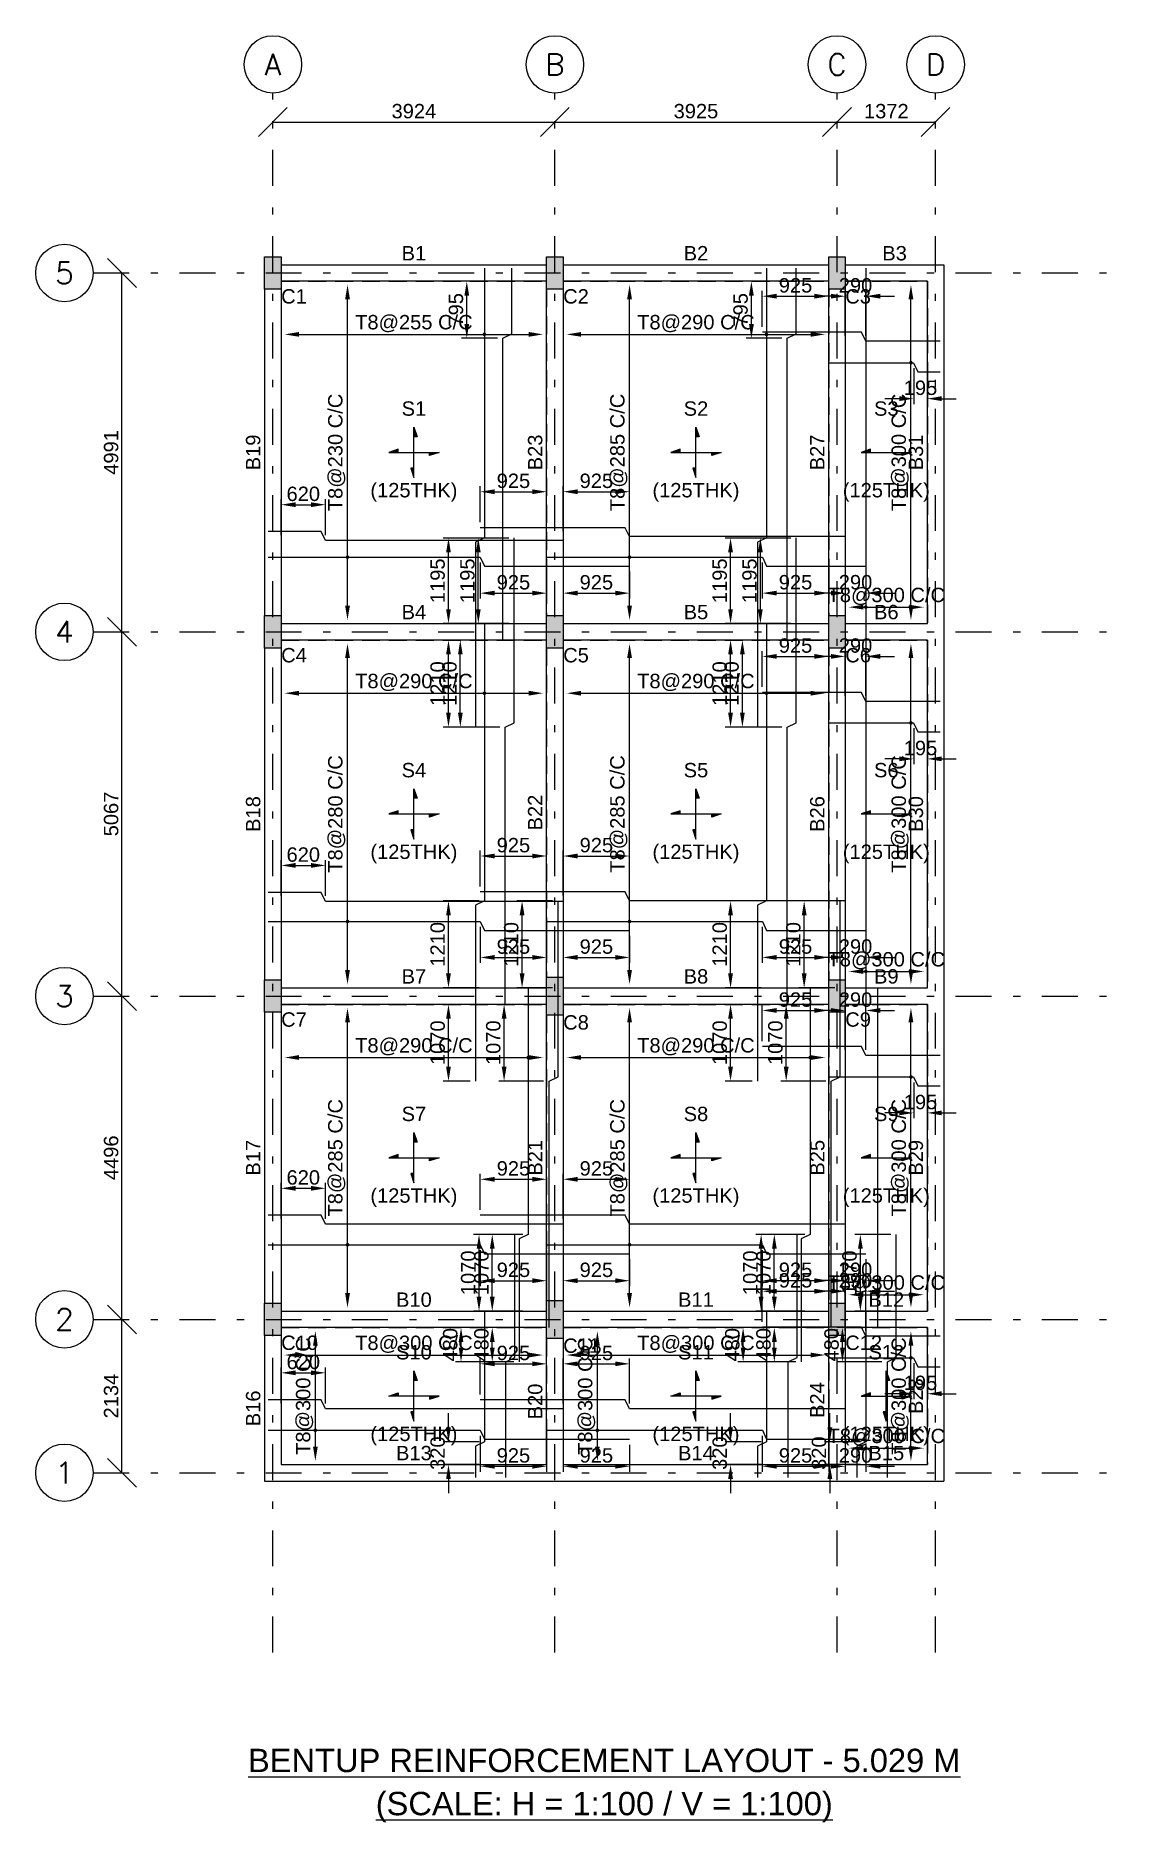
# Model space of a CAD drawing. Header units: inches. Extents: x -3300 to 11721, y -21548 to 3300.
import ezdxf
from ezdxf.enums import TextEntityAlignment as Align

# ---------------------------------------------------------------- set-up
doc = ezdxf.new("R2010")
doc.units = ezdxf.units.IN
doc.header["$LTSCALE"] = 1000
doc.header["$MEASUREMENT"] = 0
doc.linetypes.add('SCCenter', pattern=[1.2, 0.5, -0.3, 0.1, -0.3])
doc.linetypes.add('SCHidden', pattern=[0.375, 0.25, -0.125])
for name, color, linetype in [('BarLabels', 31, 'Continuous'), ('Beam', 3, 'Continuous'), ('Beam Nos', 7, 'Continuous'), ('Column', 2, 'Continuous'), ('Column Nos', 7, 'Continuous'), ('Dimension', 31, 'Continuous'), ('Grid Line', 8, 'Continuous'), ('Label', 4, 'Continuous'), ('Plan Reinforcement', 4, 'Continuous'), ('Slab', 251, 'Continuous'), ('Slab Nos', 7, 'Continuous')]:
    doc.layers.add(name, color=color, linetype=linetype)
doc.styles.add('SC-BBS1', font='SansSerif')
doc.styles.add('SC-BBS2', font='SansSerif')
doc.styles.get("Standard").update_dxf_attribs({"font": 'txt.shx'})
doc.dimstyles.new('SCDim', dxfattribs={"dimtxt": 200, "dimasz": 200, "dimexe": 75, "dimexo": 75, "dimgap": 50, "dimtad": 1, "dimtoh": 1, "dimdec": 0, "dimzin": 0, "dimdsep": 46, "dimtxsty": 'SC-BBS2', "dimcen": 0.09, "dimclrd": 8, "dimclre": 8, "dimclrt": 31, "dimadec": 0, "dimazin": 0, "dimtfac": 1, "dimtdec": 0, "dimtix": 1, "dimtofl": 0, "dimtmove": 0, "dimatfit": 3, "dimfxl": 1, "dimtolj": 1, "dimtzin": 0, "dimarcsym": 0})
doc.dimstyles.new('SCGridlineDim', dxfattribs={"dimtxt": 200, "dimasz": 0.18, "dimexe": 75, "dimexo": 75, "dimgap": 50, "dimtad": 1, "dimtoh": 1, "dimdec": 0, "dimzin": 0, "dimdsep": 46, "dimtxsty": 'SC-BBS2', "dimtsz": 200, "dimcen": 0.09, "dimclrd": 8, "dimclre": 8, "dimclrt": 31, "dimadec": 0, "dimazin": 0, "dimtfac": 1, "dimtdec": 0, "dimtix": 1, "dimtofl": 0, "dimtmove": 0, "dimatfit": 3, "dimfxl": 1, "dimtolj": 1, "dimtzin": 0, "dimarcsym": 0})

msp = doc.modelspace()

# ---------------------------------------------------------------- texts
at = {"layer": 'Beam Nos', "style": 'SC-BBS1'}
for s, p in [('B1', (1962, 115)), ('B2', (5886.5, 115)), ('B3', (8650, 115)), ('B4', (1962, -4876)), ('B5', (5886.5, -4876)), ('B6', (8535, -4876)), ('B7', (1962, -9943)), ('B8', (5886.5, -9943)), ('B9', (8535, -9943)), ('B10', (1962, -14439)), ('B11', (5886.5, -14439)), ('B12', (8535, -14439)), ('B13', (1962, -16573)), ('B14', (5886.5, -16573)), ('B15', (8535, -16573))]:
    msp.add_text(s, height=200, dxfattribs=at).set_placement(p, align=Align.BOTTOM_CENTER)
for s, p in [('B19', (-115, -2495.5)), ('B23', (3809, -2495.5)), ('B27', (7734, -2495.5)), ('B31', (9106, -2495.5)), ('B18', (-115, -7524.5)), ('B22', (3809, -7504.5)), ('B26', (7734, -7524.5)), ('B30', (9106, -7524.5)), ('B17', (-115, -12306)), ('B21', (3809, -12306)), ('B25', (7734, -12306)), ('B29', (9106, -12306)), ('B28', (9106, -15621)), ('B16', (-115, -15791)), ('B20', (3809, -15696)), ('B24', (7734, -15676))]:
    msp.add_text(s, height=200, rotation=90, dxfattribs=at).set_placement(p, align=Align.BOTTOM_CENTER)
at = {"layer": 'Column Nos', "style": 'SC-BBS2'}
for s, p in [('C1', (115, -225)), ('C2', (4039, -225)), ('C3', (7964, -225)), ('C4', (115, -5216)), ('C5', (4039, -5216)), ('C6', (7964, -5216)), ('C7', (115, -10283)), ('C8', (4039, -10323)), ('C9', (7964, -10283)), ('C10', (115, -14779)), ('C11', (4039, -14819)), ('C12', (7964, -14779))]:
    msp.add_text(s, height=200, dxfattribs=at).set_placement(p, align=Align.TOP_LEFT)
at = {"layer": 'Grid Line'}
for s, p in [('A', (0, 2900)), ('B', (3924, 2900)), ('C', (7849, 2900)), ('D', (9221, 2900)), ('5', (-2900, 0)), ('4', (-2900, -4991)), ('3', (-2900, -10058)), ('2', (-2900, -14554)), ('1', (-2900, -16688))]:
    msp.add_text(s, height=300, dxfattribs=at).set_placement(p, align=Align.MIDDLE)
at = {"layer": 'Label', "style": 'SC-BBS1'}
for s, p in [('%%uBENTUP REINFORCEMENT LAYOUT - 5.029 M', (4610.5, -20688)), ('%%u(SCALE: H = 1:100 / V = 1:100)', (4610.5, -21288))]:
    msp.add_text(s, height=325, dxfattribs=at).set_placement(p, align=Align.MIDDLE_CENTER)
at = {"layer": 'Slab Nos', "style": 'SC-BBS2'}
for s, p in [('S1', (1962, -2045.5)), ('S2', (5886.5, -2045.5)), ('S3', (8535, -2045.5)), ('S4', (1962, -7074.5)), ('S5', (5886.5, -7074.5)), ('S6', (8535, -7074.5)), ('S7', (1962, -11856)), ('S8', (5886.5, -11856)), ('S9', (8535, -11856)), ('S10', (1962, -15171)), ('S11', (5886.5, -15171)), ('S12', (8535, -15171))]:
    msp.add_text(s, height=200, dxfattribs=at).set_placement(p, align=Align.BOTTOM_CENTER)
for p in [(1962, -3045.5), (5886.5, -3045.5), (8535, -3045.5), (1962, -8074.5), (5886.5, -8074.5), (8535, -8074.5), (1962, -12856), (5886.5, -12856), (8535, -12856), (1962, -16171), (5886.5, -16171), (8535, -16171)]:
    msp.add_text('(125THK)', height=200, dxfattribs=at).set_placement(p, align=Align.MIDDLE)

# ---------------------------------------------------------------- blocks, each defined once
blk = doc.blocks.new('*D0')
at = {"color": 8, "linetype": 'ByBlock', "lineweight": -2}
for p, q in [((2868, -3686), (2368, -3686)), ((2443, -4676), (2443, -3886)), ((2868, -4876), (2368, -4876))]:
    blk.add_line(p, q, dxfattribs=at)
at = {"color": 8}
for points in [[(2443, -3686), (2476, -3886), (2410, -3886)], [(2443, -4876), (2410, -4676), (2476, -4676)]]:
    blk.add_solid(points, dxfattribs=at)
at = {"layer": 'Defpoints', "color": 31}
for p in [(2943, -3686), (2443, -4876), (2943, -4876)]:
    blk.add_point(p, dxfattribs=at)
at = {"color": 31, "insert": (2293, -4281), "char_height": 200, "attachment_point": 5, "rotation": 90, "style": 'SC-BBS2'}
blk.add_mtext('\\A1;1195', dxfattribs=at)
blk = doc.blocks.new('*D1')
at = {"color": 8, "linetype": 'ByBlock', "lineweight": -2}
for p, q in [((2743, -5106), (2368, -5106)), ((2443, -6115), (2443, -5306)), ((2743, -6315), (2368, -6315))]:
    blk.add_line(p, q, dxfattribs=at)
at = {"color": 8}
for points in [[(2443, -5106), (2476, -5306), (2410, -5306)], [(2443, -6315), (2410, -6115), (2476, -6115)]]:
    blk.add_solid(points, dxfattribs=at)
at = {"layer": 'Defpoints', "color": 31}
for p in [(2818, -5106), (2443, -6315), (2818, -6315)]:
    blk.add_point(p, dxfattribs=at)
at = {"color": 31, "insert": (2293, -5711), "char_height": 200, "attachment_point": 5, "rotation": 90, "style": 'SC-BBS2'}
blk.add_mtext('\\A1;1210', dxfattribs=at)
blk = doc.blocks.new('*D2')
at = {"color": 8, "linetype": 'ByBlock', "lineweight": -2}
for p, q in [((165, -854), (165, -854)), ((365, -854), (3559, -854)), ((3759, -854), (3759, -854))]:
    blk.add_line(p, q, dxfattribs=at)
at = {"color": 8}
for points in [[(165, -854), (365, -820), (365, -887)], [(3759, -854), (3559, -887), (3559, -820)]]:
    blk.add_solid(points, dxfattribs=at)
at = {"layer": 'Defpoints', "color": 31}
for p in [(165, -854), (165, -854), (3759, -854)]:
    blk.add_point(p, dxfattribs=at)
at = {"color": 31, "insert": (1962, -704), "char_height": 200, "attachment_point": 5, "style": 'SC-BBS2'}
blk.add_mtext('\\A1;T8@255 C/C', dxfattribs=at)
blk = doc.blocks.new('*D3')
at = {"color": 8, "linetype": 'ByBlock', "lineweight": -2}
for p, q in [((3123, -115), (2623, -115)), ((2698, -708), (2698, -315)), ((3123, -908), (2623, -908))]:
    blk.add_line(p, q, dxfattribs=at)
at = {"color": 8}
for points in [[(2698, -115), (2731, -315), (2665, -315)], [(2698, -908), (2665, -708), (2731, -708)]]:
    blk.add_solid(points, dxfattribs=at)
at = {"layer": 'Defpoints', "color": 31}
for p in [(3198, -115), (2698, -908), (3198, -908)]:
    blk.add_point(p, dxfattribs=at)
at = {"color": 31, "insert": (2548, -512), "char_height": 200, "attachment_point": 5, "rotation": 90, "style": 'SC-BBS2'}
blk.add_mtext('\\A1;795', dxfattribs=at)
blk = doc.blocks.new('*D4')
at = {"color": 8, "linetype": 'ByBlock', "lineweight": -2}
for p, q in [((165, -854), (165, -854)), ((365, -854), (3559, -854)), ((3759, -854), (3759, -854))]:
    blk.add_line(p, q, dxfattribs=at)
at = {"color": 8}
for points in [[(165, -854), (365, -820), (365, -887)], [(3759, -854), (3559, -887), (3559, -820)]]:
    blk.add_solid(points, dxfattribs=at)
at = {"layer": 'Defpoints', "color": 31}
for p in [(165, -854), (165, -854), (3759, -854)]:
    blk.add_point(p, dxfattribs=at)
at = {"color": 31, "insert": (1962, -704), "char_height": 200, "attachment_point": 5, "style": 'SC-BBS2'}
blk.add_mtext('\\A1;T8@255 C/C', dxfattribs=at)
blk = doc.blocks.new('*D5')
at = {"color": 8, "linetype": 'ByBlock', "lineweight": -2}
for p, q in [((2886, -4028), (2886, -4528)), ((3809, -4028), (3809, -4528)), ((3086, -4453), (3609, -4453))]:
    blk.add_line(p, q, dxfattribs=at)
at = {"color": 8}
for points in [[(2886, -4453), (3086, -4419), (3086, -4486)], [(3809, -4453), (3609, -4486), (3609, -4419)]]:
    blk.add_solid(points, dxfattribs=at)
at = {"layer": 'Defpoints', "color": 31}
for p in [(2886, -3953), (3809, -3953), (2886, -4453)]:
    blk.add_point(p, dxfattribs=at)
at = {"color": 31, "insert": (3347, -4303), "char_height": 200, "attachment_point": 5, "style": 'SC-BBS2'}
blk.add_mtext('\\A1;925', dxfattribs=at)
blk = doc.blocks.new('*D6')
at = {"color": 8, "linetype": 'ByBlock', "lineweight": -2}
for p, q in [((4039, -4153), (4039, -4528)), ((4963, -4153), (4963, -4528)), ((4239, -4453), (4763, -4453))]:
    blk.add_line(p, q, dxfattribs=at)
at = {"color": 8}
for points in [[(4039, -4453), (4239, -4419), (4239, -4486)], [(4963, -4453), (4763, -4486), (4763, -4419)]]:
    blk.add_solid(points, dxfattribs=at)
at = {"layer": 'Defpoints', "color": 31}
for p in [(4039, -4078), (4963, -4078), (4039, -4453)]:
    blk.add_point(p, dxfattribs=at)
at = {"color": 31, "insert": (4501, -4303), "char_height": 200, "attachment_point": 5, "style": 'SC-BBS2'}
blk.add_mtext('\\A1;925', dxfattribs=at)
blk = doc.blocks.new('*D7')
at = {"color": 8, "linetype": 'ByBlock', "lineweight": -2}
for p, q in [((1038, -165), (1038, -165)), ((1038, -4626), (1038, -365)), ((1038, -4826), (1038, -4826))]:
    blk.add_line(p, q, dxfattribs=at)
at = {"color": 8}
for points in [[(1038, -165), (1072, -365), (1005, -365)], [(1038, -4826), (1005, -4626), (1072, -4626)]]:
    blk.add_solid(points, dxfattribs=at)
at = {"layer": 'Defpoints', "color": 31}
for p in [(1038, -165), (1038, -4826), (1038, -4826)]:
    blk.add_point(p, dxfattribs=at)
at = {"color": 31, "insert": (888, -2496), "char_height": 200, "attachment_point": 5, "rotation": 90, "style": 'SC-BBS2'}
blk.add_mtext('\\A1;T8@230 C/C', dxfattribs=at)
blk = doc.blocks.new('*D8')
at = {"color": 8, "linetype": 'ByBlock', "lineweight": -2}
for p, q in [((115, -3648), (115, -3148)), ((315, -3223), (531, -3223)), ((731, -3648), (731, -3148))]:
    blk.add_line(p, q, dxfattribs=at)
at = {"color": 8}
for points in [[(115, -3223), (315, -3189), (315, -3256)], [(731, -3223), (531, -3256), (531, -3189)]]:
    blk.add_solid(points, dxfattribs=at)
at = {"layer": 'Defpoints', "color": 31}
for p in [(115, -3223), (115, -3723), (731, -3723)]:
    blk.add_point(p, dxfattribs=at)
at = {"color": 31, "insert": (423, -3073), "char_height": 200, "attachment_point": 5, "style": 'SC-BBS2'}
blk.add_mtext('\\A1;620', dxfattribs=at)
blk = doc.blocks.new('*D9')
at = {"color": 8, "linetype": 'ByBlock', "lineweight": -2}
for p, q in [((1038, -165), (1038, -165)), ((1038, -4626), (1038, -365)), ((1038, -4826), (1038, -4826))]:
    blk.add_line(p, q, dxfattribs=at)
at = {"color": 8}
for points in [[(1038, -165), (1072, -365), (1005, -365)], [(1038, -4826), (1005, -4626), (1072, -4626)]]:
    blk.add_solid(points, dxfattribs=at)
at = {"layer": 'Defpoints', "color": 31}
for p in [(1038, -165), (1038, -4826), (1038, -4826)]:
    blk.add_point(p, dxfattribs=at)
at = {"color": 31, "insert": (888, -2496), "char_height": 200, "attachment_point": 5, "rotation": 90, "style": 'SC-BBS2'}
blk.add_mtext('\\A1;T8@230 C/C', dxfattribs=at)
blk = doc.blocks.new('*D10')
at = {"color": 8, "linetype": 'ByBlock', "lineweight": -2}
for p, q in [((6793, -3686), (6293, -3686)), ((6368, -4676), (6368, -3886)), ((6793, -4876), (6293, -4876))]:
    blk.add_line(p, q, dxfattribs=at)
at = {"color": 8}
for points in [[(6368, -3686), (6401, -3886), (6334, -3886)], [(6368, -4876), (6334, -4676), (6401, -4676)]]:
    blk.add_solid(points, dxfattribs=at)
at = {"layer": 'Defpoints', "color": 31}
for p in [(6868, -3686), (6368, -4876), (6868, -4876)]:
    blk.add_point(p, dxfattribs=at)
at = {"color": 31, "insert": (6218, -4281), "char_height": 200, "attachment_point": 5, "rotation": 90, "style": 'SC-BBS2'}
blk.add_mtext('\\A1;1195', dxfattribs=at)
blk = doc.blocks.new('*D11')
at = {"color": 8, "linetype": 'ByBlock', "lineweight": -2}
for p, q in [((6668, -5106), (6293, -5106)), ((6368, -6115), (6368, -5306)), ((6668, -6315), (6293, -6315))]:
    blk.add_line(p, q, dxfattribs=at)
at = {"color": 8}
for points in [[(6368, -5106), (6401, -5306), (6334, -5306)], [(6368, -6315), (6334, -6115), (6401, -6115)]]:
    blk.add_solid(points, dxfattribs=at)
at = {"layer": 'Defpoints', "color": 31}
for p in [(6743, -5106), (6368, -6315), (6743, -6315)]:
    blk.add_point(p, dxfattribs=at)
at = {"color": 31, "insert": (6218, -5711), "char_height": 200, "attachment_point": 5, "rotation": 90, "style": 'SC-BBS2'}
blk.add_mtext('\\A1;1210', dxfattribs=at)
blk = doc.blocks.new('*D12')
at = {"color": 8, "linetype": 'ByBlock', "lineweight": -2}
for p, q in [((4089, -854), (4089, -854)), ((4289, -854), (7484, -854)), ((7684, -854), (7684, -854))]:
    blk.add_line(p, q, dxfattribs=at)
at = {"color": 8}
for points in [[(4089, -854), (4289, -821), (4289, -887)], [(7684, -854), (7484, -887), (7484, -821)]]:
    blk.add_solid(points, dxfattribs=at)
at = {"layer": 'Defpoints', "color": 31}
for p in [(4089, -854), (4089, -854), (7684, -854)]:
    blk.add_point(p, dxfattribs=at)
at = {"color": 31, "insert": (5886, -704), "char_height": 200, "attachment_point": 5, "style": 'SC-BBS2'}
blk.add_mtext('\\A1;T8@290 C/C', dxfattribs=at)
blk = doc.blocks.new('*D13')
at = {"color": 8, "linetype": 'ByBlock', "lineweight": -2}
for p, q in [((7083, -115), (6583, -115)), ((6658, -708), (6658, -315)), ((7083, -908), (6583, -908))]:
    blk.add_line(p, q, dxfattribs=at)
at = {"color": 8}
for points in [[(6658, -115), (6691, -315), (6624, -315)], [(6658, -908), (6624, -708), (6691, -708)]]:
    blk.add_solid(points, dxfattribs=at)
at = {"layer": 'Defpoints', "color": 31}
for p in [(7158, -115), (6658, -908), (7158, -908)]:
    blk.add_point(p, dxfattribs=at)
at = {"color": 31, "insert": (6508, -512), "char_height": 200, "attachment_point": 5, "rotation": 90, "style": 'SC-BBS2'}
blk.add_mtext('\\A1;795', dxfattribs=at)
blk = doc.blocks.new('*D14')
at = {"color": 8, "linetype": 'ByBlock', "lineweight": -2}
for p, q in [((4089, -854), (4089, -854)), ((4289, -854), (7484, -854)), ((7684, -854), (7684, -854))]:
    blk.add_line(p, q, dxfattribs=at)
at = {"color": 8}
for points in [[(4089, -854), (4289, -821), (4289, -887)], [(7684, -854), (7484, -887), (7484, -821)]]:
    blk.add_solid(points, dxfattribs=at)
at = {"layer": 'Defpoints', "color": 31}
for p in [(4089, -854), (4089, -854), (7684, -854)]:
    blk.add_point(p, dxfattribs=at)
at = {"color": 31, "insert": (5886, -704), "char_height": 200, "attachment_point": 5, "style": 'SC-BBS2'}
blk.add_mtext('\\A1;T8@290 C/C', dxfattribs=at)
blk = doc.blocks.new('*D15')
at = {"color": 8, "linetype": 'ByBlock', "lineweight": -2}
for p, q in [((6810, -4027), (6810, -4527)), ((7734, -4027), (7734, -4527)), ((7010, -4452), (7534, -4452))]:
    blk.add_line(p, q, dxfattribs=at)
at = {"color": 8}
for points in [[(6810, -4452), (7010, -4419), (7010, -4486)], [(7734, -4452), (7534, -4486), (7534, -4419)]]:
    blk.add_solid(points, dxfattribs=at)
at = {"layer": 'Defpoints', "color": 31}
for p in [(6810, -3952), (7734, -3952), (6810, -4452)]:
    blk.add_point(p, dxfattribs=at)
at = {"color": 31, "insert": (7272, -4302), "char_height": 200, "attachment_point": 5, "style": 'SC-BBS2'}
blk.add_mtext('\\A1;925', dxfattribs=at)
blk = doc.blocks.new('*D16')
at = {"color": 8, "linetype": 'ByBlock', "lineweight": -2}
for p, q in [((7964, -4152), (7964, -4527)), ((8250, -4152), (8250, -4527)), ((7764, -4452), (7564, -4452)), ((8450, -4452), (8650, -4452))]:
    blk.add_line(p, q, dxfattribs=at)
at = {"color": 8}
for points in [[(7964, -4452), (7764, -4419), (7764, -4486)], [(8250, -4452), (8450, -4486), (8450, -4419)]]:
    blk.add_solid(points, dxfattribs=at)
at = {"layer": 'Defpoints', "color": 31}
for p in [(7964, -4077), (8250, -4077), (7964, -4452)]:
    blk.add_point(p, dxfattribs=at)
at = {"color": 31, "insert": (8107, -4302), "char_height": 200, "attachment_point": 5, "style": 'SC-BBS2'}
blk.add_mtext('\\A1;290', dxfattribs=at)
blk = doc.blocks.new('*D17')
at = {"color": 8, "linetype": 'ByBlock', "lineweight": -2}
for p, q in [((4963, -165), (4963, -165)), ((4963, -4626), (4963, -365)), ((4963, -4826), (4963, -4826))]:
    blk.add_line(p, q, dxfattribs=at)
at = {"color": 8}
for points in [[(4963, -165), (4996, -365), (4929, -365)], [(4963, -4826), (4929, -4626), (4996, -4626)]]:
    blk.add_solid(points, dxfattribs=at)
at = {"layer": 'Defpoints', "color": 31}
for p in [(4963, -165), (4963, -4826), (4963, -4826)]:
    blk.add_point(p, dxfattribs=at)
at = {"color": 31, "insert": (4813, -2496), "char_height": 200, "attachment_point": 5, "rotation": 90, "style": 'SC-BBS2'}
blk.add_mtext('\\A1;T8@285 C/C', dxfattribs=at)
blk = doc.blocks.new('*D18')
at = {"color": 8, "linetype": 'ByBlock', "lineweight": -2}
for p, q in [((4039, -3592), (4039, -2967)), ((4963, -3592), (4963, -2967)), ((4239, -3042), (4763, -3042))]:
    blk.add_line(p, q, dxfattribs=at)
at = {"color": 8}
for points in [[(4039, -3042), (4239, -3009), (4239, -3076)], [(4963, -3042), (4763, -3076), (4763, -3009)]]:
    blk.add_solid(points, dxfattribs=at)
at = {"layer": 'Defpoints', "color": 31}
for p in [(4039, -3042), (4039, -3667), (4963, -3667)]:
    blk.add_point(p, dxfattribs=at)
at = {"color": 31, "insert": (4501, -2892), "char_height": 200, "attachment_point": 5, "style": 'SC-BBS2'}
blk.add_mtext('\\A1;925', dxfattribs=at)
blk = doc.blocks.new('*D19')
at = {"color": 8, "linetype": 'ByBlock', "lineweight": -2}
for p, q in [((2886, -3467), (2886, -2967)), ((3809, -3467), (3809, -2967)), ((3086, -3042), (3609, -3042))]:
    blk.add_line(p, q, dxfattribs=at)
at = {"color": 8}
for points in [[(2886, -3042), (3086, -3009), (3086, -3076)], [(3809, -3042), (3609, -3076), (3609, -3009)]]:
    blk.add_solid(points, dxfattribs=at)
at = {"layer": 'Defpoints', "color": 31}
for p in [(2886, -3042), (2886, -3542), (3809, -3542)]:
    blk.add_point(p, dxfattribs=at)
at = {"color": 31, "insert": (3347, -2892), "char_height": 200, "attachment_point": 5, "style": 'SC-BBS2'}
blk.add_mtext('\\A1;925', dxfattribs=at)
blk = doc.blocks.new('*D20')
at = {"color": 8, "linetype": 'ByBlock', "lineweight": -2}
for p, q in [((4963, -165), (4963, -165)), ((4963, -4626), (4963, -365)), ((4963, -4826), (4963, -4826))]:
    blk.add_line(p, q, dxfattribs=at)
at = {"color": 8}
for points in [[(4963, -165), (4996, -365), (4929, -365)], [(4963, -4826), (4929, -4626), (4996, -4626)]]:
    blk.add_solid(points, dxfattribs=at)
at = {"layer": 'Defpoints', "color": 31}
for p in [(4963, -165), (4963, -4826), (4963, -4826)]:
    blk.add_point(p, dxfattribs=at)
at = {"color": 31, "insert": (4813, -2496), "char_height": 200, "attachment_point": 5, "rotation": 90, "style": 'SC-BBS2'}
blk.add_mtext('\\A1;T8@285 C/C', dxfattribs=at)
blk = doc.blocks.new('*D21')
at = {"color": 8, "linetype": 'ByBlock', "lineweight": -2}
for p, q in [((8916, -1323), (8916, -1823)), ((9106, -1323), (9106, -1823)), ((8716, -1748), (8516, -1748)), ((9306, -1748), (9506, -1748))]:
    blk.add_line(p, q, dxfattribs=at)
at = {"color": 8}
for points in [[(8916, -1748), (8716, -1714), (8716, -1781)], [(9106, -1748), (9306, -1781), (9306, -1714)]]:
    blk.add_solid(points, dxfattribs=at)
at = {"layer": 'Defpoints', "color": 31}
for p in [(8916, -1248), (9106, -1248), (8916, -1748)]:
    blk.add_point(p, dxfattribs=at)
at = {"color": 31, "insert": (9011, -1598), "char_height": 200, "attachment_point": 5, "style": 'SC-BBS2'}
blk.add_mtext('\\A1;195', dxfattribs=at)
blk = doc.blocks.new('*D22')
at = {"color": 8, "linetype": 'ByBlock', "lineweight": -2}
for p, q in [((8878, -165), (8878, -165)), ((8878, -4626), (8878, -365)), ((8878, -4826), (8878, -4826))]:
    blk.add_line(p, q, dxfattribs=at)
at = {"color": 8}
for points in [[(8878, -165), (8911, -365), (8844, -365)], [(8878, -4826), (8844, -4626), (8911, -4626)]]:
    blk.add_solid(points, dxfattribs=at)
at = {"layer": 'Defpoints', "color": 31}
for p in [(8878, -165), (8878, -4826), (8878, -4826)]:
    blk.add_point(p, dxfattribs=at)
at = {"color": 31, "insert": (8728, -2496), "char_height": 200, "attachment_point": 5, "rotation": 90, "style": 'SC-BBS2'}
blk.add_mtext('\\A1;T8@300 C/C', dxfattribs=at)
blk = doc.blocks.new('*D23')
at = {"color": 8, "linetype": 'ByBlock', "lineweight": -2}
for p, q in [((7964, -873), (7964, -248)), ((8250, -873), (8250, -248)), ((7764, -323), (7564, -323)), ((8450, -323), (8650, -323))]:
    blk.add_line(p, q, dxfattribs=at)
at = {"color": 8}
for points in [[(7964, -323), (7764, -289), (7764, -356)], [(8250, -323), (8450, -356), (8450, -289)]]:
    blk.add_solid(points, dxfattribs=at)
at = {"layer": 'Defpoints', "color": 31}
for p in [(7964, -323), (7964, -948), (8250, -948)]:
    blk.add_point(p, dxfattribs=at)
at = {"color": 31, "insert": (8107, -173), "char_height": 200, "attachment_point": 5, "style": 'SC-BBS2'}
blk.add_mtext('\\A1;290', dxfattribs=at)
blk = doc.blocks.new('*D24')
at = {"color": 8, "linetype": 'ByBlock', "lineweight": -2}
for p, q in [((6810, -748), (6810, -248)), ((7734, -748), (7734, -248)), ((7010, -323), (7534, -323))]:
    blk.add_line(p, q, dxfattribs=at)
at = {"color": 8}
for points in [[(6810, -323), (7010, -289), (7010, -356)], [(7734, -323), (7534, -356), (7534, -289)]]:
    blk.add_solid(points, dxfattribs=at)
at = {"layer": 'Defpoints', "color": 31}
for p in [(6810, -323), (6810, -823), (7734, -823)]:
    blk.add_point(p, dxfattribs=at)
at = {"color": 31, "insert": (7272, -173), "char_height": 200, "attachment_point": 5, "style": 'SC-BBS2'}
blk.add_mtext('\\A1;925', dxfattribs=at)
blk = doc.blocks.new('*D25')
at = {"color": 8, "linetype": 'ByBlock', "lineweight": -2}
for p, q in [((8878, -165), (8878, -165)), ((8878, -4626), (8878, -365)), ((8878, -4826), (8878, -4826))]:
    blk.add_line(p, q, dxfattribs=at)
at = {"color": 8}
for points in [[(8878, -165), (8911, -365), (8844, -365)], [(8878, -4826), (8844, -4626), (8911, -4626)]]:
    blk.add_solid(points, dxfattribs=at)
at = {"layer": 'Defpoints', "color": 31}
for p in [(8878, -165), (8878, -4826), (8878, -4826)]:
    blk.add_point(p, dxfattribs=at)
at = {"color": 31, "insert": (8728, -2496), "char_height": 200, "attachment_point": 5, "rotation": 90, "style": 'SC-BBS2'}
blk.add_mtext('\\A1;T8@300 C/C', dxfattribs=at)
blk = doc.blocks.new('*D26')
at = {"color": 8, "linetype": 'ByBlock', "lineweight": -2}
for p, q in [((8014, -4648), (8014, -4648)), ((8214, -4648), (8856, -4648)), ((9056, -4648), (9056, -4648))]:
    blk.add_line(p, q, dxfattribs=at)
at = {"color": 8}
for points in [[(8014, -4648), (8214, -4614), (8214, -4681)], [(9056, -4648), (8856, -4681), (8856, -4614)]]:
    blk.add_solid(points, dxfattribs=at)
at = {"layer": 'Defpoints', "color": 31}
for p in [(8014, -4648), (8014, -4648), (9056, -4648)]:
    blk.add_point(p, dxfattribs=at)
at = {"color": 31, "insert": (8535, -4498), "char_height": 200, "attachment_point": 5, "style": 'SC-BBS2'}
blk.add_mtext('\\A1;T8@300 C/C', dxfattribs=at)
blk = doc.blocks.new('*D27')
at = {"color": 8, "linetype": 'ByBlock', "lineweight": -2}
for p, q in [((2868, -8734), (2368, -8734)), ((2443, -9743), (2443, -8934)), ((2868, -9943), (2368, -9943))]:
    blk.add_line(p, q, dxfattribs=at)
at = {"color": 8}
for points in [[(2443, -8734), (2476, -8934), (2410, -8934)], [(2443, -9943), (2410, -9743), (2476, -9743)]]:
    blk.add_solid(points, dxfattribs=at)
at = {"layer": 'Defpoints', "color": 31}
for p in [(2943, -8734), (2443, -9943), (2943, -9943)]:
    blk.add_point(p, dxfattribs=at)
at = {"color": 31, "insert": (2293, -9338), "char_height": 200, "attachment_point": 5, "rotation": 90, "style": 'SC-BBS2'}
blk.add_mtext('\\A1;1210', dxfattribs=at)
blk = doc.blocks.new('*D28')
at = {"color": 8, "linetype": 'ByBlock', "lineweight": -2}
for p, q in [((2743, -10173), (2368, -10173)), ((2443, -11040), (2443, -10373)), ((2743, -11240), (2368, -11240))]:
    blk.add_line(p, q, dxfattribs=at)
at = {"color": 8}
for points in [[(2443, -10173), (2476, -10373), (2410, -10373)], [(2443, -11240), (2410, -11040), (2476, -11040)]]:
    blk.add_solid(points, dxfattribs=at)
at = {"layer": 'Defpoints', "color": 31}
for p in [(2818, -10173), (2443, -11240), (2818, -11240)]:
    blk.add_point(p, dxfattribs=at)
at = {"color": 31, "insert": (2293, -10706), "char_height": 200, "attachment_point": 5, "rotation": 90, "style": 'SC-BBS2'}
blk.add_mtext('\\A1;1070', dxfattribs=at)
blk = doc.blocks.new('*D29')
at = {"color": 8, "linetype": 'ByBlock', "lineweight": -2}
for p, q in [((165, -5845), (165, -5845)), ((365, -5845), (3559, -5845)), ((3759, -5845), (3759, -5845))]:
    blk.add_line(p, q, dxfattribs=at)
at = {"color": 8}
for points in [[(165, -5845), (365, -5811), (365, -5878)], [(3759, -5845), (3559, -5878), (3559, -5811)]]:
    blk.add_solid(points, dxfattribs=at)
at = {"layer": 'Defpoints', "color": 31}
for p in [(165, -5845), (165, -5845), (3759, -5845)]:
    blk.add_point(p, dxfattribs=at)
at = {"color": 31, "insert": (1962, -5695), "char_height": 200, "attachment_point": 5, "style": 'SC-BBS2'}
blk.add_mtext('\\A1;T8@290 C/C', dxfattribs=at)
blk = doc.blocks.new('*D30')
at = {"color": 8, "linetype": 'ByBlock', "lineweight": -2}
for p, q in [((3158, -5106), (2533, -5106)), ((2608, -6115), (2608, -5306)), ((3158, -6315), (2533, -6315))]:
    blk.add_line(p, q, dxfattribs=at)
at = {"color": 8}
for points in [[(2608, -5106), (2641, -5306), (2575, -5306)], [(2608, -6315), (2575, -6115), (2641, -6115)]]:
    blk.add_solid(points, dxfattribs=at)
at = {"layer": 'Defpoints', "color": 31}
for p in [(3233, -5106), (2608, -6315), (3233, -6315)]:
    blk.add_point(p, dxfattribs=at)
at = {"color": 31, "insert": (2458, -5711), "char_height": 200, "attachment_point": 5, "rotation": 90, "style": 'SC-BBS2'}
blk.add_mtext('\\A1;1210', dxfattribs=at)
blk = doc.blocks.new('*D31')
at = {"color": 8, "linetype": 'ByBlock', "lineweight": -2}
for p, q in [((3283, -3686), (2783, -3686)), ((2858, -4676), (2858, -3886)), ((3283, -4876), (2783, -4876))]:
    blk.add_line(p, q, dxfattribs=at)
at = {"color": 8}
for points in [[(2858, -3686), (2891, -3886), (2825, -3886)], [(2858, -4876), (2825, -4676), (2891, -4676)]]:
    blk.add_solid(points, dxfattribs=at)
at = {"layer": 'Defpoints', "color": 31}
for p in [(3358, -3686), (2858, -4876), (3358, -4876)]:
    blk.add_point(p, dxfattribs=at)
at = {"color": 31, "insert": (2708, -4281), "char_height": 200, "attachment_point": 5, "rotation": 90, "style": 'SC-BBS2'}
blk.add_mtext('\\A1;1195', dxfattribs=at)
blk = doc.blocks.new('*D32')
at = {"color": 8, "linetype": 'ByBlock', "lineweight": -2}
for p, q in [((165, -5845), (165, -5845)), ((365, -5845), (3559, -5845)), ((3759, -5845), (3759, -5845))]:
    blk.add_line(p, q, dxfattribs=at)
at = {"color": 8}
for points in [[(165, -5845), (365, -5811), (365, -5878)], [(3759, -5845), (3559, -5878), (3559, -5811)]]:
    blk.add_solid(points, dxfattribs=at)
at = {"layer": 'Defpoints', "color": 31}
for p in [(165, -5845), (165, -5845), (3759, -5845)]:
    blk.add_point(p, dxfattribs=at)
at = {"color": 31, "insert": (1962, -5695), "char_height": 200, "attachment_point": 5, "style": 'SC-BBS2'}
blk.add_mtext('\\A1;T8@290 C/C', dxfattribs=at)
blk = doc.blocks.new('*D33')
at = {"color": 8, "linetype": 'ByBlock', "lineweight": -2}
for p, q in [((2886, -9095), (2886, -9595)), ((3809, -9095), (3809, -9595)), ((3086, -9520), (3609, -9520))]:
    blk.add_line(p, q, dxfattribs=at)
at = {"color": 8}
for points in [[(2886, -9520), (3086, -9486), (3086, -9553)], [(3809, -9520), (3609, -9553), (3609, -9486)]]:
    blk.add_solid(points, dxfattribs=at)
at = {"layer": 'Defpoints', "color": 31}
for p in [(2886, -9020), (3809, -9020), (2886, -9520)]:
    blk.add_point(p, dxfattribs=at)
at = {"color": 31, "insert": (3347, -9370), "char_height": 200, "attachment_point": 5, "style": 'SC-BBS2'}
blk.add_mtext('\\A1;925', dxfattribs=at)
blk = doc.blocks.new('*D34')
at = {"color": 8, "linetype": 'ByBlock', "lineweight": -2}
for p, q in [((4039, -9220), (4039, -9595)), ((4963, -9220), (4963, -9595)), ((4239, -9520), (4763, -9520))]:
    blk.add_line(p, q, dxfattribs=at)
at = {"color": 8}
for points in [[(4039, -9520), (4239, -9486), (4239, -9553)], [(4963, -9520), (4763, -9553), (4763, -9486)]]:
    blk.add_solid(points, dxfattribs=at)
at = {"layer": 'Defpoints', "color": 31}
for p in [(4039, -9145), (4963, -9145), (4039, -9520)]:
    blk.add_point(p, dxfattribs=at)
at = {"color": 31, "insert": (4501, -9370), "char_height": 200, "attachment_point": 5, "style": 'SC-BBS2'}
blk.add_mtext('\\A1;925', dxfattribs=at)
blk = doc.blocks.new('*D35')
at = {"color": 8, "linetype": 'ByBlock', "lineweight": -2}
for p, q in [((1038, -5156), (1038, -5156)), ((1038, -9693), (1038, -5356)), ((1038, -9893), (1038, -9893))]:
    blk.add_line(p, q, dxfattribs=at)
at = {"color": 8}
for points in [[(1038, -5156), (1072, -5356), (1005, -5356)], [(1038, -9893), (1005, -9693), (1072, -9693)]]:
    blk.add_solid(points, dxfattribs=at)
at = {"layer": 'Defpoints', "color": 31}
for p in [(1038, -5156), (1038, -9893), (1038, -9893)]:
    blk.add_point(p, dxfattribs=at)
at = {"color": 31, "insert": (888, -7524), "char_height": 200, "attachment_point": 5, "rotation": 90, "style": 'SC-BBS2'}
blk.add_mtext('\\A1;T8@280 C/C', dxfattribs=at)
blk = doc.blocks.new('*D36')
at = {"color": 8, "linetype": 'ByBlock', "lineweight": -2}
for p, q in [((115, -8665), (115, -8165)), ((731, -8665), (731, -8165)), ((315, -8240), (531, -8240))]:
    blk.add_line(p, q, dxfattribs=at)
at = {"color": 8}
for points in [[(115, -8240), (315, -8206), (315, -8273)], [(731, -8240), (531, -8273), (531, -8206)]]:
    blk.add_solid(points, dxfattribs=at)
at = {"layer": 'Defpoints', "color": 31}
for p in [(115, -8240), (115, -8740), (731, -8740)]:
    blk.add_point(p, dxfattribs=at)
at = {"color": 31, "insert": (423, -8090), "char_height": 200, "attachment_point": 5, "style": 'SC-BBS2'}
blk.add_mtext('\\A1;620', dxfattribs=at)
blk = doc.blocks.new('*D37')
at = {"color": 8, "linetype": 'ByBlock', "lineweight": -2}
for p, q in [((1038, -5156), (1038, -5156)), ((1038, -9693), (1038, -5356)), ((1038, -9893), (1038, -9893))]:
    blk.add_line(p, q, dxfattribs=at)
at = {"color": 8}
for points in [[(1038, -5156), (1072, -5356), (1005, -5356)], [(1038, -9893), (1005, -9693), (1072, -9693)]]:
    blk.add_solid(points, dxfattribs=at)
at = {"layer": 'Defpoints', "color": 31}
for p in [(1038, -5156), (1038, -9893), (1038, -9893)]:
    blk.add_point(p, dxfattribs=at)
at = {"color": 31, "insert": (888, -7524), "char_height": 200, "attachment_point": 5, "rotation": 90, "style": 'SC-BBS2'}
blk.add_mtext('\\A1;T8@280 C/C', dxfattribs=at)
blk = doc.blocks.new('*D38')
at = {"color": 8, "linetype": 'ByBlock', "lineweight": -2}
for p, q in [((6793, -8734), (6293, -8734)), ((6368, -9743), (6368, -8934)), ((6793, -9943), (6293, -9943))]:
    blk.add_line(p, q, dxfattribs=at)
at = {"color": 8}
for points in [[(6368, -8734), (6401, -8934), (6334, -8934)], [(6368, -9943), (6334, -9743), (6401, -9743)]]:
    blk.add_solid(points, dxfattribs=at)
at = {"layer": 'Defpoints', "color": 31}
for p in [(6868, -8734), (6368, -9943), (6868, -9943)]:
    blk.add_point(p, dxfattribs=at)
at = {"color": 31, "insert": (6218, -9338), "char_height": 200, "attachment_point": 5, "rotation": 90, "style": 'SC-BBS2'}
blk.add_mtext('\\A1;1210', dxfattribs=at)
blk = doc.blocks.new('*D39')
at = {"color": 8, "linetype": 'ByBlock', "lineweight": -2}
for p, q in [((6668, -10173), (6293, -10173)), ((6368, -11040), (6368, -10373)), ((6668, -11240), (6293, -11240))]:
    blk.add_line(p, q, dxfattribs=at)
at = {"color": 8}
for points in [[(6368, -10173), (6401, -10373), (6334, -10373)], [(6368, -11240), (6334, -11040), (6401, -11040)]]:
    blk.add_solid(points, dxfattribs=at)
at = {"layer": 'Defpoints', "color": 31}
for p in [(6743, -10173), (6368, -11240), (6743, -11240)]:
    blk.add_point(p, dxfattribs=at)
at = {"color": 31, "insert": (6218, -10706), "char_height": 200, "attachment_point": 5, "rotation": 90, "style": 'SC-BBS2'}
blk.add_mtext('\\A1;1070', dxfattribs=at)
blk = doc.blocks.new('*D40')
at = {"color": 8, "linetype": 'ByBlock', "lineweight": -2}
for p, q in [((4089, -5845), (4089, -5845)), ((4289, -5845), (7484, -5845)), ((7684, -5845), (7684, -5845))]:
    blk.add_line(p, q, dxfattribs=at)
at = {"color": 8}
for points in [[(4089, -5845), (4289, -5812), (4289, -5878)], [(7684, -5845), (7484, -5878), (7484, -5812)]]:
    blk.add_solid(points, dxfattribs=at)
at = {"layer": 'Defpoints', "color": 31}
for p in [(4089, -5845), (4089, -5845), (7684, -5845)]:
    blk.add_point(p, dxfattribs=at)
at = {"color": 31, "insert": (5886, -5695), "char_height": 200, "attachment_point": 5, "style": 'SC-BBS2'}
blk.add_mtext('\\A1;T8@290 C/C', dxfattribs=at)
blk = doc.blocks.new('*D41')
at = {"color": 8, "linetype": 'ByBlock', "lineweight": -2}
for p, q in [((7083, -5106), (6458, -5106)), ((6533, -6115), (6533, -5306)), ((7083, -6315), (6458, -6315))]:
    blk.add_line(p, q, dxfattribs=at)
at = {"color": 8}
for points in [[(6533, -5106), (6566, -5306), (6499, -5306)], [(6533, -6315), (6499, -6115), (6566, -6115)]]:
    blk.add_solid(points, dxfattribs=at)
at = {"layer": 'Defpoints', "color": 31}
for p in [(7158, -5106), (6533, -6315), (7158, -6315)]:
    blk.add_point(p, dxfattribs=at)
at = {"color": 31, "insert": (6383, -5711), "char_height": 200, "attachment_point": 5, "rotation": 90, "style": 'SC-BBS2'}
blk.add_mtext('\\A1;1210', dxfattribs=at)
blk = doc.blocks.new('*D42')
at = {"color": 8, "linetype": 'ByBlock', "lineweight": -2}
for p, q in [((7208, -3686), (6708, -3686)), ((6783, -4676), (6783, -3886)), ((7208, -4876), (6708, -4876))]:
    blk.add_line(p, q, dxfattribs=at)
at = {"color": 8}
for points in [[(6783, -3686), (6816, -3886), (6749, -3886)], [(6783, -4876), (6749, -4676), (6816, -4676)]]:
    blk.add_solid(points, dxfattribs=at)
at = {"layer": 'Defpoints', "color": 31}
for p in [(7283, -3686), (6783, -4876), (7283, -4876)]:
    blk.add_point(p, dxfattribs=at)
at = {"color": 31, "insert": (6633, -4281), "char_height": 200, "attachment_point": 5, "rotation": 90, "style": 'SC-BBS2'}
blk.add_mtext('\\A1;1195', dxfattribs=at)
blk = doc.blocks.new('*D43')
at = {"color": 8, "linetype": 'ByBlock', "lineweight": -2}
for p, q in [((4089, -5845), (4089, -5845)), ((4289, -5845), (7484, -5845)), ((7684, -5845), (7684, -5845))]:
    blk.add_line(p, q, dxfattribs=at)
at = {"color": 8}
for points in [[(4089, -5845), (4289, -5812), (4289, -5878)], [(7684, -5845), (7484, -5878), (7484, -5812)]]:
    blk.add_solid(points, dxfattribs=at)
at = {"layer": 'Defpoints', "color": 31}
for p in [(4089, -5845), (4089, -5845), (7684, -5845)]:
    blk.add_point(p, dxfattribs=at)
at = {"color": 31, "insert": (5886, -5695), "char_height": 200, "attachment_point": 5, "style": 'SC-BBS2'}
blk.add_mtext('\\A1;T8@290 C/C', dxfattribs=at)
blk = doc.blocks.new('*D44')
at = {"color": 8, "linetype": 'ByBlock', "lineweight": -2}
for p, q in [((6810, -9094), (6810, -9594)), ((7734, -9094), (7734, -9594)), ((7010, -9519), (7534, -9519))]:
    blk.add_line(p, q, dxfattribs=at)
at = {"color": 8}
for points in [[(6810, -9519), (7010, -9486), (7010, -9553)], [(7734, -9519), (7534, -9553), (7534, -9486)]]:
    blk.add_solid(points, dxfattribs=at)
at = {"layer": 'Defpoints', "color": 31}
for p in [(6810, -9019), (7734, -9019), (6810, -9519)]:
    blk.add_point(p, dxfattribs=at)
at = {"color": 31, "insert": (7272, -9369), "char_height": 200, "attachment_point": 5, "style": 'SC-BBS2'}
blk.add_mtext('\\A1;925', dxfattribs=at)
blk = doc.blocks.new('*D45')
at = {"color": 8, "linetype": 'ByBlock', "lineweight": -2}
for p, q in [((7964, -9219), (7964, -9594)), ((8250, -9219), (8250, -9594)), ((7764, -9519), (7564, -9519)), ((8450, -9519), (8650, -9519))]:
    blk.add_line(p, q, dxfattribs=at)
at = {"color": 8}
for points in [[(7964, -9519), (7764, -9486), (7764, -9553)], [(8250, -9519), (8450, -9553), (8450, -9486)]]:
    blk.add_solid(points, dxfattribs=at)
at = {"layer": 'Defpoints', "color": 31}
for p in [(7964, -9144), (8250, -9144), (7964, -9519)]:
    blk.add_point(p, dxfattribs=at)
at = {"color": 31, "insert": (8107, -9369), "char_height": 200, "attachment_point": 5, "style": 'SC-BBS2'}
blk.add_mtext('\\A1;290', dxfattribs=at)
blk = doc.blocks.new('*D46')
at = {"color": 8, "linetype": 'ByBlock', "lineweight": -2}
for p, q in [((4963, -5156), (4963, -5156)), ((4963, -9693), (4963, -5356)), ((4963, -9893), (4963, -9893))]:
    blk.add_line(p, q, dxfattribs=at)
at = {"color": 8}
for points in [[(4963, -5156), (4996, -5356), (4929, -5356)], [(4963, -9893), (4929, -9693), (4996, -9693)]]:
    blk.add_solid(points, dxfattribs=at)
at = {"layer": 'Defpoints', "color": 31}
for p in [(4963, -5156), (4963, -9893), (4963, -9893)]:
    blk.add_point(p, dxfattribs=at)
at = {"color": 31, "insert": (4813, -7524), "char_height": 200, "attachment_point": 5, "rotation": 90, "style": 'SC-BBS2'}
blk.add_mtext('\\A1;T8@285 C/C', dxfattribs=at)
blk = doc.blocks.new('*D47')
at = {"color": 8, "linetype": 'ByBlock', "lineweight": -2}
for p, q in [((4039, -8659), (4039, -8034)), ((4239, -8109), (4763, -8109)), ((4963, -8659), (4963, -8034))]:
    blk.add_line(p, q, dxfattribs=at)
at = {"color": 8}
for points in [[(4039, -8109), (4239, -8076), (4239, -8143)], [(4963, -8109), (4763, -8143), (4763, -8076)]]:
    blk.add_solid(points, dxfattribs=at)
at = {"layer": 'Defpoints', "color": 31}
for p in [(4039, -8109), (4039, -8734), (4963, -8734)]:
    blk.add_point(p, dxfattribs=at)
at = {"color": 31, "insert": (4501, -7959), "char_height": 200, "attachment_point": 5, "style": 'SC-BBS2'}
blk.add_mtext('\\A1;925', dxfattribs=at)
blk = doc.blocks.new('*D48')
at = {"color": 8, "linetype": 'ByBlock', "lineweight": -2}
for p, q in [((2886, -8534), (2886, -8034)), ((3086, -8109), (3609, -8109)), ((3809, -8534), (3809, -8034))]:
    blk.add_line(p, q, dxfattribs=at)
at = {"color": 8}
for points in [[(2886, -8109), (3086, -8076), (3086, -8143)], [(3809, -8109), (3609, -8143), (3609, -8076)]]:
    blk.add_solid(points, dxfattribs=at)
at = {"layer": 'Defpoints', "color": 31}
for p in [(2886, -8109), (2886, -8609), (3809, -8609)]:
    blk.add_point(p, dxfattribs=at)
at = {"color": 31, "insert": (3347, -7959), "char_height": 200, "attachment_point": 5, "style": 'SC-BBS2'}
blk.add_mtext('\\A1;925', dxfattribs=at)
blk = doc.blocks.new('*D49')
at = {"color": 8, "linetype": 'ByBlock', "lineweight": -2}
for p, q in [((4963, -5156), (4963, -5156)), ((4963, -9693), (4963, -5356)), ((4963, -9893), (4963, -9893))]:
    blk.add_line(p, q, dxfattribs=at)
at = {"color": 8}
for points in [[(4963, -5156), (4996, -5356), (4929, -5356)], [(4963, -9893), (4929, -9693), (4996, -9693)]]:
    blk.add_solid(points, dxfattribs=at)
at = {"layer": 'Defpoints', "color": 31}
for p in [(4963, -5156), (4963, -9893), (4963, -9893)]:
    blk.add_point(p, dxfattribs=at)
at = {"color": 31, "insert": (4813, -7524), "char_height": 200, "attachment_point": 5, "rotation": 90, "style": 'SC-BBS2'}
blk.add_mtext('\\A1;T8@285 C/C', dxfattribs=at)
blk = doc.blocks.new('*D50')
at = {"color": 8, "linetype": 'ByBlock', "lineweight": -2}
for p, q in [((8916, -6333), (8916, -6833)), ((9106, -6333), (9106, -6833)), ((8716, -6758), (8516, -6758)), ((9306, -6758), (9506, -6758))]:
    blk.add_line(p, q, dxfattribs=at)
at = {"color": 8}
for points in [[(8916, -6758), (8716, -6724), (8716, -6791)], [(9106, -6758), (9306, -6791), (9306, -6724)]]:
    blk.add_solid(points, dxfattribs=at)
at = {"layer": 'Defpoints', "color": 31}
for p in [(8916, -6258), (9106, -6258), (8916, -6758)]:
    blk.add_point(p, dxfattribs=at)
at = {"color": 31, "insert": (9011, -6608), "char_height": 200, "attachment_point": 5, "style": 'SC-BBS2'}
blk.add_mtext('\\A1;195', dxfattribs=at)
blk = doc.blocks.new('*D51')
at = {"color": 8, "linetype": 'ByBlock', "lineweight": -2}
for p, q in [((8878, -5156), (8878, -5156)), ((8878, -9693), (8878, -5356)), ((8878, -9893), (8878, -9893))]:
    blk.add_line(p, q, dxfattribs=at)
at = {"color": 8}
for points in [[(8878, -5156), (8911, -5356), (8844, -5356)], [(8878, -9893), (8844, -9693), (8911, -9693)]]:
    blk.add_solid(points, dxfattribs=at)
at = {"layer": 'Defpoints', "color": 31}
for p in [(8878, -5156), (8878, -9893), (8878, -9893)]:
    blk.add_point(p, dxfattribs=at)
at = {"color": 31, "insert": (8728, -7524), "char_height": 200, "attachment_point": 5, "rotation": 90, "style": 'SC-BBS2'}
blk.add_mtext('\\A1;T8@300 C/C', dxfattribs=at)
blk = doc.blocks.new('*D52')
at = {"color": 8, "linetype": 'ByBlock', "lineweight": -2}
for p, q in [((7764, -5333), (7564, -5333)), ((7964, -5883), (7964, -5258)), ((8250, -5883), (8250, -5258)), ((8450, -5333), (8650, -5333))]:
    blk.add_line(p, q, dxfattribs=at)
at = {"color": 8}
for points in [[(7964, -5333), (7764, -5299), (7764, -5366)], [(8250, -5333), (8450, -5366), (8450, -5299)]]:
    blk.add_solid(points, dxfattribs=at)
at = {"layer": 'Defpoints', "color": 31}
for p in [(7964, -5333), (7964, -5958), (8250, -5958)]:
    blk.add_point(p, dxfattribs=at)
at = {"color": 31, "insert": (8107, -5183), "char_height": 200, "attachment_point": 5, "style": 'SC-BBS2'}
blk.add_mtext('\\A1;290', dxfattribs=at)
blk = doc.blocks.new('*D53')
at = {"color": 8, "linetype": 'ByBlock', "lineweight": -2}
for p, q in [((6810, -5758), (6810, -5258)), ((7010, -5333), (7534, -5333)), ((7734, -5758), (7734, -5258))]:
    blk.add_line(p, q, dxfattribs=at)
at = {"color": 8}
for points in [[(6810, -5333), (7010, -5299), (7010, -5366)], [(7734, -5333), (7534, -5366), (7534, -5299)]]:
    blk.add_solid(points, dxfattribs=at)
at = {"layer": 'Defpoints', "color": 31}
for p in [(6810, -5333), (6810, -5833), (7734, -5833)]:
    blk.add_point(p, dxfattribs=at)
at = {"color": 31, "insert": (7272, -5183), "char_height": 200, "attachment_point": 5, "style": 'SC-BBS2'}
blk.add_mtext('\\A1;925', dxfattribs=at)
blk = doc.blocks.new('*D54')
at = {"color": 8, "linetype": 'ByBlock', "lineweight": -2}
for p, q in [((8878, -5156), (8878, -5156)), ((8878, -9693), (8878, -5356)), ((8878, -9893), (8878, -9893))]:
    blk.add_line(p, q, dxfattribs=at)
at = {"color": 8}
for points in [[(8878, -5156), (8911, -5356), (8844, -5356)], [(8878, -9893), (8844, -9693), (8911, -9693)]]:
    blk.add_solid(points, dxfattribs=at)
at = {"layer": 'Defpoints', "color": 31}
for p in [(8878, -5156), (8878, -9893), (8878, -9893)]:
    blk.add_point(p, dxfattribs=at)
at = {"color": 31, "insert": (8728, -7524), "char_height": 200, "attachment_point": 5, "rotation": 90, "style": 'SC-BBS2'}
blk.add_mtext('\\A1;T8@300 C/C', dxfattribs=at)
blk = doc.blocks.new('*D55')
at = {"color": 8, "linetype": 'ByBlock', "lineweight": -2}
for p, q in [((8014, -9715), (8014, -9715)), ((8214, -9715), (8856, -9715)), ((9056, -9715), (9056, -9715))]:
    blk.add_line(p, q, dxfattribs=at)
at = {"color": 8}
for points in [[(8014, -9715), (8214, -9681), (8214, -9748)], [(9056, -9715), (8856, -9748), (8856, -9681)]]:
    blk.add_solid(points, dxfattribs=at)
at = {"layer": 'Defpoints', "color": 31}
for p in [(8014, -9715), (8014, -9715), (9056, -9715)]:
    blk.add_point(p, dxfattribs=at)
at = {"color": 31, "insert": (8535, -9565), "char_height": 200, "attachment_point": 5, "style": 'SC-BBS2'}
blk.add_mtext('\\A1;T8@300 C/C', dxfattribs=at)
blk = doc.blocks.new('*D56')
at = {"color": 8, "linetype": 'ByBlock', "lineweight": -2}
for p, q in [((3477, -13372), (2977, -13372)), ((3052, -14239), (3052, -13572)), ((3477, -14439), (2977, -14439))]:
    blk.add_line(p, q, dxfattribs=at)
at = {"color": 8}
for points in [[(3052, -13372), (3086, -13572), (3019, -13572)], [(3052, -14439), (3019, -14239), (3086, -14239)]]:
    blk.add_solid(points, dxfattribs=at)
at = {"layer": 'Defpoints', "color": 31}
for p in [(3552, -13372), (3052, -14439), (3552, -14439)]:
    blk.add_point(p, dxfattribs=at)
at = {"color": 31, "insert": (2902, -13906), "char_height": 200, "attachment_point": 5, "rotation": 90, "style": 'SC-BBS2'}
blk.add_mtext('\\A1;1070', dxfattribs=at)
blk = doc.blocks.new('*D57')
at = {"color": 8, "linetype": 'ByBlock', "lineweight": -2}
for p, q in [((3352, -14669), (2977, -14669)), ((3052, -14945), (3052, -14869)), ((3352, -15145), (2977, -15145))]:
    blk.add_line(p, q, dxfattribs=at)
at = {"color": 8}
for points in [[(3052, -14669), (3086, -14869), (3019, -14869)], [(3052, -15145), (3019, -14945), (3086, -14945)]]:
    blk.add_solid(points, dxfattribs=at)
at = {"layer": 'Defpoints', "color": 31}
for p in [(3427, -14669), (3052, -15145), (3427, -15145)]:
    blk.add_point(p, dxfattribs=at)
at = {"color": 31, "insert": (2902, -14907), "char_height": 200, "attachment_point": 5, "rotation": 90, "style": 'SC-BBS2'}
blk.add_mtext('\\A1;480', dxfattribs=at)
blk = doc.blocks.new('*D58')
at = {"color": 8, "linetype": 'ByBlock', "lineweight": -2}
for p, q in [((165, -10912), (165, -10912)), ((365, -10912), (3559, -10912)), ((3759, -10912), (3759, -10912))]:
    blk.add_line(p, q, dxfattribs=at)
at = {"color": 8}
for points in [[(165, -10912), (365, -10878), (365, -10945)], [(3759, -10912), (3559, -10945), (3559, -10878)]]:
    blk.add_solid(points, dxfattribs=at)
at = {"layer": 'Defpoints', "color": 31}
for p in [(165, -10912), (165, -10912), (3759, -10912)]:
    blk.add_point(p, dxfattribs=at)
at = {"color": 31, "insert": (1962, -10762), "char_height": 200, "attachment_point": 5, "style": 'SC-BBS2'}
blk.add_mtext('\\A1;T8@290 C/C', dxfattribs=at)
blk = doc.blocks.new('*D59')
at = {"color": 8, "linetype": 'ByBlock', "lineweight": -2}
for p, q in [((3767, -10173), (3142, -10173)), ((3217, -11040), (3217, -10373)), ((3767, -11240), (3142, -11240))]:
    blk.add_line(p, q, dxfattribs=at)
at = {"color": 8}
for points in [[(3217, -10173), (3251, -10373), (3184, -10373)], [(3217, -11240), (3184, -11040), (3251, -11040)]]:
    blk.add_solid(points, dxfattribs=at)
at = {"layer": 'Defpoints', "color": 31}
for p in [(3842, -10173), (3217, -11240), (3842, -11240)]:
    blk.add_point(p, dxfattribs=at)
at = {"color": 31, "insert": (3067, -10706), "char_height": 200, "attachment_point": 5, "rotation": 90, "style": 'SC-BBS2'}
blk.add_mtext('\\A1;1070', dxfattribs=at)
blk = doc.blocks.new('*D60')
at = {"color": 8, "linetype": 'ByBlock', "lineweight": -2}
for p, q in [((3892, -8734), (3392, -8734)), ((3467, -9743), (3467, -8934)), ((3892, -9943), (3392, -9943))]:
    blk.add_line(p, q, dxfattribs=at)
at = {"color": 8}
for points in [[(3467, -8734), (3501, -8934), (3434, -8934)], [(3467, -9943), (3434, -9743), (3501, -9743)]]:
    blk.add_solid(points, dxfattribs=at)
at = {"layer": 'Defpoints', "color": 31}
for p in [(3967, -8734), (3467, -9943), (3967, -9943)]:
    blk.add_point(p, dxfattribs=at)
at = {"color": 31, "insert": (3317, -9338), "char_height": 200, "attachment_point": 5, "rotation": 90, "style": 'SC-BBS2'}
blk.add_mtext('\\A1;1210', dxfattribs=at)
blk = doc.blocks.new('*D61')
at = {"color": 8, "linetype": 'ByBlock', "lineweight": -2}
for p, q in [((165, -10912), (165, -10912)), ((365, -10912), (3559, -10912)), ((3759, -10912), (3759, -10912))]:
    blk.add_line(p, q, dxfattribs=at)
at = {"color": 8}
for points in [[(165, -10912), (365, -10878), (365, -10945)], [(3759, -10912), (3559, -10945), (3559, -10878)]]:
    blk.add_solid(points, dxfattribs=at)
at = {"layer": 'Defpoints', "color": 31}
for p in [(165, -10912), (165, -10912), (3759, -10912)]:
    blk.add_point(p, dxfattribs=at)
at = {"color": 31, "insert": (1962, -10762), "char_height": 200, "attachment_point": 5, "style": 'SC-BBS2'}
blk.add_mtext('\\A1;T8@290 C/C', dxfattribs=at)
blk = doc.blocks.new('*D62')
at = {"color": 8, "linetype": 'ByBlock', "lineweight": -2}
for p, q in [((2886, -13591), (2886, -14091)), ((3809, -13591), (3809, -14091)), ((3086, -14016), (3609, -14016))]:
    blk.add_line(p, q, dxfattribs=at)
at = {"color": 8}
for points in [[(2886, -14016), (3086, -13982), (3086, -14049)], [(3809, -14016), (3609, -14049), (3609, -13982)]]:
    blk.add_solid(points, dxfattribs=at)
at = {"layer": 'Defpoints', "color": 31}
for p in [(2886, -13516), (3809, -13516), (2886, -14016)]:
    blk.add_point(p, dxfattribs=at)
at = {"color": 31, "insert": (3347, -13866), "char_height": 200, "attachment_point": 5, "style": 'SC-BBS2'}
blk.add_mtext('\\A1;925', dxfattribs=at)
blk = doc.blocks.new('*D63')
at = {"color": 8, "linetype": 'ByBlock', "lineweight": -2}
for p, q in [((4039, -13716), (4039, -14091)), ((4963, -13716), (4963, -14091)), ((4239, -14016), (4763, -14016))]:
    blk.add_line(p, q, dxfattribs=at)
at = {"color": 8}
for points in [[(4039, -14016), (4239, -13982), (4239, -14049)], [(4963, -14016), (4763, -14049), (4763, -13982)]]:
    blk.add_solid(points, dxfattribs=at)
at = {"layer": 'Defpoints', "color": 31}
for p in [(4039, -13641), (4963, -13641), (4039, -14016)]:
    blk.add_point(p, dxfattribs=at)
at = {"color": 31, "insert": (4501, -13866), "char_height": 200, "attachment_point": 5, "style": 'SC-BBS2'}
blk.add_mtext('\\A1;925', dxfattribs=at)
blk = doc.blocks.new('*D64')
at = {"color": 8, "linetype": 'ByBlock', "lineweight": -2}
for p, q in [((1038, -10223), (1038, -10223)), ((1038, -14189), (1038, -10423)), ((1038, -14389), (1038, -14389))]:
    blk.add_line(p, q, dxfattribs=at)
at = {"color": 8}
for points in [[(1038, -10223), (1072, -10423), (1005, -10423)], [(1038, -14389), (1005, -14189), (1072, -14189)]]:
    blk.add_solid(points, dxfattribs=at)
at = {"layer": 'Defpoints', "color": 31}
for p in [(1038, -10223), (1038, -14389), (1038, -14389)]:
    blk.add_point(p, dxfattribs=at)
at = {"color": 31, "insert": (888, -12306), "char_height": 200, "attachment_point": 5, "rotation": 90, "style": 'SC-BBS2'}
blk.add_mtext('\\A1;T8@285 C/C', dxfattribs=at)
blk = doc.blocks.new('*D65')
at = {"color": 8, "linetype": 'ByBlock', "lineweight": -2}
for p, q in [((115, -13156), (115, -12656)), ((731, -13156), (731, -12656)), ((315, -12731), (531, -12731))]:
    blk.add_line(p, q, dxfattribs=at)
at = {"color": 8}
for points in [[(115, -12731), (315, -12697), (315, -12764)], [(731, -12731), (531, -12764), (531, -12697)]]:
    blk.add_solid(points, dxfattribs=at)
at = {"layer": 'Defpoints', "color": 31}
for p in [(115, -12731), (115, -13231), (731, -13231)]:
    blk.add_point(p, dxfattribs=at)
at = {"color": 31, "insert": (423, -12581), "char_height": 200, "attachment_point": 5, "style": 'SC-BBS2'}
blk.add_mtext('\\A1;620', dxfattribs=at)
blk = doc.blocks.new('*D66')
at = {"color": 8, "linetype": 'ByBlock', "lineweight": -2}
for p, q in [((1038, -10223), (1038, -10223)), ((1038, -14189), (1038, -10423)), ((1038, -14389), (1038, -14389))]:
    blk.add_line(p, q, dxfattribs=at)
at = {"color": 8}
for points in [[(1038, -10223), (1072, -10423), (1005, -10423)], [(1038, -14389), (1005, -14189), (1072, -14189)]]:
    blk.add_solid(points, dxfattribs=at)
at = {"layer": 'Defpoints', "color": 31}
for p in [(1038, -10223), (1038, -14389), (1038, -14389)]:
    blk.add_point(p, dxfattribs=at)
at = {"color": 31, "insert": (888, -12306), "char_height": 200, "attachment_point": 5, "rotation": 90, "style": 'SC-BBS2'}
blk.add_mtext('\\A1;T8@285 C/C', dxfattribs=at)
blk = doc.blocks.new('*D67')
at = {"color": 8, "linetype": 'ByBlock', "lineweight": -2}
for p, q in [((7402, -13372), (6902, -13372)), ((6977, -14239), (6977, -13572)), ((7402, -14439), (6902, -14439))]:
    blk.add_line(p, q, dxfattribs=at)
at = {"color": 8}
for points in [[(6977, -13372), (7011, -13572), (6944, -13572)], [(6977, -14439), (6944, -14239), (7011, -14239)]]:
    blk.add_solid(points, dxfattribs=at)
at = {"layer": 'Defpoints', "color": 31}
for p in [(7477, -13372), (6977, -14439), (7477, -14439)]:
    blk.add_point(p, dxfattribs=at)
at = {"color": 31, "insert": (6827, -13906), "char_height": 200, "attachment_point": 5, "rotation": 90, "style": 'SC-BBS2'}
blk.add_mtext('\\A1;1070', dxfattribs=at)
blk = doc.blocks.new('*D68')
at = {"color": 8, "linetype": 'ByBlock', "lineweight": -2}
for p, q in [((7277, -14669), (6902, -14669)), ((6977, -14945), (6977, -14869)), ((7277, -15145), (6902, -15145))]:
    blk.add_line(p, q, dxfattribs=at)
at = {"color": 8}
for points in [[(6977, -14669), (7011, -14869), (6944, -14869)], [(6977, -15145), (6944, -14945), (7011, -14945)]]:
    blk.add_solid(points, dxfattribs=at)
at = {"layer": 'Defpoints', "color": 31}
for p in [(7352, -14669), (6977, -15145), (7352, -15145)]:
    blk.add_point(p, dxfattribs=at)
at = {"color": 31, "insert": (6827, -14907), "char_height": 200, "attachment_point": 5, "rotation": 90, "style": 'SC-BBS2'}
blk.add_mtext('\\A1;480', dxfattribs=at)
blk = doc.blocks.new('*D69')
at = {"color": 8, "linetype": 'ByBlock', "lineweight": -2}
for p, q in [((4089, -10912), (4089, -10912)), ((4289, -10912), (7484, -10912)), ((7684, -10912), (7684, -10912))]:
    blk.add_line(p, q, dxfattribs=at)
at = {"color": 8}
for points in [[(4089, -10912), (4289, -10879), (4289, -10945)], [(7684, -10912), (7484, -10945), (7484, -10879)]]:
    blk.add_solid(points, dxfattribs=at)
at = {"layer": 'Defpoints', "color": 31}
for p in [(4089, -10912), (4089, -10912), (7684, -10912)]:
    blk.add_point(p, dxfattribs=at)
at = {"color": 31, "insert": (5886, -10762), "char_height": 200, "attachment_point": 5, "style": 'SC-BBS2'}
blk.add_mtext('\\A1;T8@290 C/C', dxfattribs=at)
blk = doc.blocks.new('*D70')
at = {"color": 8, "linetype": 'ByBlock', "lineweight": -2}
for p, q in [((7692, -10173), (7067, -10173)), ((7142, -11040), (7142, -10373)), ((7692, -11240), (7067, -11240))]:
    blk.add_line(p, q, dxfattribs=at)
at = {"color": 8}
for points in [[(7142, -10173), (7176, -10373), (7109, -10373)], [(7142, -11240), (7109, -11040), (7176, -11040)]]:
    blk.add_solid(points, dxfattribs=at)
at = {"layer": 'Defpoints', "color": 31}
for p in [(7767, -10173), (7142, -11240), (7767, -11240)]:
    blk.add_point(p, dxfattribs=at)
at = {"color": 31, "insert": (6992, -10706), "char_height": 200, "attachment_point": 5, "rotation": 90, "style": 'SC-BBS2'}
blk.add_mtext('\\A1;1070', dxfattribs=at)
blk = doc.blocks.new('*D71')
at = {"color": 8, "linetype": 'ByBlock', "lineweight": -2}
for p, q in [((7817, -8734), (7317, -8734)), ((7392, -9743), (7392, -8934)), ((7817, -9943), (7317, -9943))]:
    blk.add_line(p, q, dxfattribs=at)
at = {"color": 8}
for points in [[(7392, -8734), (7426, -8934), (7359, -8934)], [(7392, -9943), (7359, -9743), (7426, -9743)]]:
    blk.add_solid(points, dxfattribs=at)
at = {"layer": 'Defpoints', "color": 31}
for p in [(7892, -8734), (7392, -9943), (7892, -9943)]:
    blk.add_point(p, dxfattribs=at)
at = {"color": 31, "insert": (7242, -9338), "char_height": 200, "attachment_point": 5, "rotation": 90, "style": 'SC-BBS2'}
blk.add_mtext('\\A1;1210', dxfattribs=at)
blk = doc.blocks.new('*D72')
at = {"color": 8, "linetype": 'ByBlock', "lineweight": -2}
for p, q in [((4089, -10912), (4089, -10912)), ((4289, -10912), (7484, -10912)), ((7684, -10912), (7684, -10912))]:
    blk.add_line(p, q, dxfattribs=at)
at = {"color": 8}
for points in [[(4089, -10912), (4289, -10879), (4289, -10945)], [(7684, -10912), (7484, -10945), (7484, -10879)]]:
    blk.add_solid(points, dxfattribs=at)
at = {"layer": 'Defpoints', "color": 31}
for p in [(4089, -10912), (4089, -10912), (7684, -10912)]:
    blk.add_point(p, dxfattribs=at)
at = {"color": 31, "insert": (5886, -10762), "char_height": 200, "attachment_point": 5, "style": 'SC-BBS2'}
blk.add_mtext('\\A1;T8@290 C/C', dxfattribs=at)
blk = doc.blocks.new('*D73')
at = {"color": 8, "linetype": 'ByBlock', "lineweight": -2}
for p, q in [((6810, -13590), (6810, -14090)), ((7734, -13590), (7734, -14090)), ((7010, -14015), (7534, -14015))]:
    blk.add_line(p, q, dxfattribs=at)
at = {"color": 8}
for points in [[(6810, -14015), (7010, -13982), (7010, -14049)], [(7734, -14015), (7534, -14049), (7534, -13982)]]:
    blk.add_solid(points, dxfattribs=at)
at = {"layer": 'Defpoints', "color": 31}
for p in [(6810, -13515), (7734, -13515), (6810, -14015)]:
    blk.add_point(p, dxfattribs=at)
at = {"color": 31, "insert": (7272, -13865), "char_height": 200, "attachment_point": 5, "style": 'SC-BBS2'}
blk.add_mtext('\\A1;925', dxfattribs=at)
blk = doc.blocks.new('*D74')
at = {"color": 8, "linetype": 'ByBlock', "lineweight": -2}
for p, q in [((7964, -13715), (7964, -14090)), ((8250, -13715), (8250, -14090)), ((7764, -14015), (7564, -14015)), ((8450, -14015), (8650, -14015))]:
    blk.add_line(p, q, dxfattribs=at)
at = {"color": 8}
for points in [[(7964, -14015), (7764, -13982), (7764, -14049)], [(8250, -14015), (8450, -14049), (8450, -13982)]]:
    blk.add_solid(points, dxfattribs=at)
at = {"layer": 'Defpoints', "color": 31}
for p in [(7964, -13640), (8250, -13640), (7964, -14015)]:
    blk.add_point(p, dxfattribs=at)
at = {"color": 31, "insert": (8107, -13865), "char_height": 200, "attachment_point": 5, "style": 'SC-BBS2'}
blk.add_mtext('\\A1;290', dxfattribs=at)
blk = doc.blocks.new('*D75')
at = {"color": 8, "linetype": 'ByBlock', "lineweight": -2}
for p, q in [((4963, -10223), (4963, -10223)), ((4963, -14189), (4963, -10423)), ((4963, -14389), (4963, -14389))]:
    blk.add_line(p, q, dxfattribs=at)
at = {"color": 8}
for points in [[(4963, -10223), (4996, -10423), (4929, -10423)], [(4963, -14389), (4929, -14189), (4996, -14189)]]:
    blk.add_solid(points, dxfattribs=at)
at = {"layer": 'Defpoints', "color": 31}
for p in [(4963, -10223), (4963, -14389), (4963, -14389)]:
    blk.add_point(p, dxfattribs=at)
at = {"color": 31, "insert": (4813, -12306), "char_height": 200, "attachment_point": 5, "rotation": 90, "style": 'SC-BBS2'}
blk.add_mtext('\\A1;T8@285 C/C', dxfattribs=at)
blk = doc.blocks.new('*D76')
at = {"color": 8, "linetype": 'ByBlock', "lineweight": -2}
for p, q in [((4039, -13155), (4039, -12530)), ((4239, -12605), (4763, -12605)), ((4963, -13155), (4963, -12530))]:
    blk.add_line(p, q, dxfattribs=at)
at = {"color": 8}
for points in [[(4039, -12605), (4239, -12572), (4239, -12639)], [(4963, -12605), (4763, -12639), (4763, -12572)]]:
    blk.add_solid(points, dxfattribs=at)
at = {"layer": 'Defpoints', "color": 31}
for p in [(4039, -12605), (4039, -13230), (4963, -13230)]:
    blk.add_point(p, dxfattribs=at)
at = {"color": 31, "insert": (4501, -12455), "char_height": 200, "attachment_point": 5, "style": 'SC-BBS2'}
blk.add_mtext('\\A1;925', dxfattribs=at)
blk = doc.blocks.new('*D77')
at = {"color": 8, "linetype": 'ByBlock', "lineweight": -2}
for p, q in [((2886, -13030), (2886, -12530)), ((3086, -12605), (3609, -12605)), ((3809, -13030), (3809, -12530))]:
    blk.add_line(p, q, dxfattribs=at)
at = {"color": 8}
for points in [[(2886, -12605), (3086, -12572), (3086, -12639)], [(3809, -12605), (3609, -12639), (3609, -12572)]]:
    blk.add_solid(points, dxfattribs=at)
at = {"layer": 'Defpoints', "color": 31}
for p in [(2886, -12605), (2886, -13105), (3809, -13105)]:
    blk.add_point(p, dxfattribs=at)
at = {"color": 31, "insert": (3347, -12455), "char_height": 200, "attachment_point": 5, "style": 'SC-BBS2'}
blk.add_mtext('\\A1;925', dxfattribs=at)
blk = doc.blocks.new('*D78')
at = {"color": 8, "linetype": 'ByBlock', "lineweight": -2}
for p, q in [((4963, -10223), (4963, -10223)), ((4963, -14189), (4963, -10423)), ((4963, -14389), (4963, -14389))]:
    blk.add_line(p, q, dxfattribs=at)
at = {"color": 8}
for points in [[(4963, -10223), (4996, -10423), (4929, -10423)], [(4963, -14389), (4929, -14189), (4996, -14189)]]:
    blk.add_solid(points, dxfattribs=at)
at = {"layer": 'Defpoints', "color": 31}
for p in [(4963, -10223), (4963, -14389), (4963, -14389)]:
    blk.add_point(p, dxfattribs=at)
at = {"color": 31, "insert": (4813, -12306), "char_height": 200, "attachment_point": 5, "rotation": 90, "style": 'SC-BBS2'}
blk.add_mtext('\\A1;T8@285 C/C', dxfattribs=at)
blk = doc.blocks.new('*D79')
at = {"color": 8, "linetype": 'ByBlock', "lineweight": -2}
for p, q in [((8916, -11257), (8916, -11757)), ((9106, -11257), (9106, -11757)), ((8716, -11682), (8516, -11682)), ((9306, -11682), (9506, -11682))]:
    blk.add_line(p, q, dxfattribs=at)
at = {"color": 8}
for points in [[(8916, -11682), (8716, -11649), (8716, -11715)], [(9106, -11682), (9306, -11715), (9306, -11649)]]:
    blk.add_solid(points, dxfattribs=at)
at = {"layer": 'Defpoints', "color": 31}
for p in [(8916, -11182), (9106, -11182), (8916, -11682)]:
    blk.add_point(p, dxfattribs=at)
at = {"color": 31, "insert": (9011, -11532), "char_height": 200, "attachment_point": 5, "style": 'SC-BBS2'}
blk.add_mtext('\\A1;195', dxfattribs=at)
blk = doc.blocks.new('*D80')
at = {"color": 8, "linetype": 'ByBlock', "lineweight": -2}
for p, q in [((8878, -10223), (8878, -10223)), ((8878, -14189), (8878, -10423)), ((8878, -14389), (8878, -14389))]:
    blk.add_line(p, q, dxfattribs=at)
at = {"color": 8}
for points in [[(8878, -10223), (8911, -10423), (8844, -10423)], [(8878, -14389), (8844, -14189), (8911, -14189)]]:
    blk.add_solid(points, dxfattribs=at)
at = {"layer": 'Defpoints', "color": 31}
for p in [(8878, -10223), (8878, -14389), (8878, -14389)]:
    blk.add_point(p, dxfattribs=at)
at = {"color": 31, "insert": (8728, -12306), "char_height": 200, "attachment_point": 5, "rotation": 90, "style": 'SC-BBS2'}
blk.add_mtext('\\A1;T8@300 C/C', dxfattribs=at)
blk = doc.blocks.new('*D81')
at = {"color": 8, "linetype": 'ByBlock', "lineweight": -2}
for p, q in [((7964, -10807), (7964, -10182)), ((8250, -10807), (8250, -10182)), ((7764, -10257), (7564, -10257)), ((8450, -10257), (8650, -10257))]:
    blk.add_line(p, q, dxfattribs=at)
at = {"color": 8}
for points in [[(7964, -10257), (7764, -10224), (7764, -10290)], [(8250, -10257), (8450, -10290), (8450, -10224)]]:
    blk.add_solid(points, dxfattribs=at)
at = {"layer": 'Defpoints', "color": 31}
for p in [(7964, -10257), (7964, -10882), (8250, -10882)]:
    blk.add_point(p, dxfattribs=at)
at = {"color": 31, "insert": (8107, -10107), "char_height": 200, "attachment_point": 5, "style": 'SC-BBS2'}
blk.add_mtext('\\A1;290', dxfattribs=at)
blk = doc.blocks.new('*D82')
at = {"color": 8, "linetype": 'ByBlock', "lineweight": -2}
for p, q in [((6810, -10682), (6810, -10182)), ((7734, -10682), (7734, -10182)), ((7010, -10257), (7534, -10257))]:
    blk.add_line(p, q, dxfattribs=at)
at = {"color": 8}
for points in [[(6810, -10257), (7010, -10224), (7010, -10290)], [(7734, -10257), (7534, -10290), (7534, -10224)]]:
    blk.add_solid(points, dxfattribs=at)
at = {"layer": 'Defpoints', "color": 31}
for p in [(6810, -10257), (6810, -10757), (7734, -10757)]:
    blk.add_point(p, dxfattribs=at)
at = {"color": 31, "insert": (7272, -10107), "char_height": 200, "attachment_point": 5, "style": 'SC-BBS2'}
blk.add_mtext('\\A1;925', dxfattribs=at)
blk = doc.blocks.new('*D83')
at = {"color": 8, "linetype": 'ByBlock', "lineweight": -2}
for p, q in [((8878, -10223), (8878, -10223)), ((8878, -14189), (8878, -10423)), ((8878, -14389), (8878, -14389))]:
    blk.add_line(p, q, dxfattribs=at)
at = {"color": 8}
for points in [[(8878, -10223), (8911, -10423), (8844, -10423)], [(8878, -14389), (8844, -14189), (8911, -14189)]]:
    blk.add_solid(points, dxfattribs=at)
at = {"layer": 'Defpoints', "color": 31}
for p in [(8878, -10223), (8878, -14389), (8878, -14389)]:
    blk.add_point(p, dxfattribs=at)
at = {"color": 31, "insert": (8728, -12306), "char_height": 200, "attachment_point": 5, "rotation": 90, "style": 'SC-BBS2'}
blk.add_mtext('\\A1;T8@300 C/C', dxfattribs=at)
blk = doc.blocks.new('*D84')
at = {"color": 8, "linetype": 'ByBlock', "lineweight": -2}
for p, q in [((8014, -14211), (8014, -14211)), ((8214, -14211), (8856, -14211)), ((9056, -14211), (9056, -14211))]:
    blk.add_line(p, q, dxfattribs=at)
at = {"color": 8}
for points in [[(8014, -14211), (8214, -14177), (8214, -14244)], [(9056, -14211), (8856, -14244), (8856, -14177)]]:
    blk.add_solid(points, dxfattribs=at)
at = {"layer": 'Defpoints', "color": 31}
for p in [(8014, -14211), (8014, -14211), (9056, -14211)]:
    blk.add_point(p, dxfattribs=at)
at = {"color": 31, "insert": (8535, -14061), "char_height": 200, "attachment_point": 5, "style": 'SC-BBS2'}
blk.add_mtext('\\A1;T8@300 C/C', dxfattribs=at)
blk = doc.blocks.new('*D85')
at = {"color": 8, "linetype": 'ByBlock', "lineweight": -2}
for p, q in [((2443, -16056), (2443, -15856)), ((2868, -16256), (2368, -16256)), ((2868, -16573), (2368, -16573)), ((2443, -16773), (2443, -16973))]:
    blk.add_line(p, q, dxfattribs=at)
at = {"color": 8}
for points in [[(2443, -16256), (2476, -16056), (2410, -16056)], [(2443, -16573), (2410, -16773), (2476, -16773)]]:
    blk.add_solid(points, dxfattribs=at)
at = {"layer": 'Defpoints', "color": 31}
for p in [(2943, -16256), (2443, -16573), (2943, -16573)]:
    blk.add_point(p, dxfattribs=at)
at = {"color": 31, "insert": (2293, -16414), "char_height": 200, "attachment_point": 5, "rotation": 90, "style": 'SC-BBS2'}
blk.add_mtext('\\A1;320', dxfattribs=at)
blk = doc.blocks.new('*D86')
at = {"color": 8, "linetype": 'ByBlock', "lineweight": -2}
for p, q in [((165, -15050), (165, -15050)), ((365, -15050), (3559, -15050)), ((3759, -15050), (3759, -15050))]:
    blk.add_line(p, q, dxfattribs=at)
at = {"color": 8}
for points in [[(165, -15050), (365, -15016), (365, -15083)], [(3759, -15050), (3559, -15083), (3559, -15016)]]:
    blk.add_solid(points, dxfattribs=at)
at = {"layer": 'Defpoints', "color": 31}
for p in [(165, -15050), (165, -15050), (3759, -15050)]:
    blk.add_point(p, dxfattribs=at)
at = {"color": 31, "insert": (1962, -14900), "char_height": 200, "attachment_point": 5, "style": 'SC-BBS2'}
blk.add_mtext('\\A1;T8@300 C/C', dxfattribs=at)
blk = doc.blocks.new('*D87')
at = {"color": 8, "linetype": 'ByBlock', "lineweight": -2}
for p, q in [((3168, -14669), (2543, -14669)), ((2618, -14945), (2618, -14869)), ((3168, -15145), (2543, -15145))]:
    blk.add_line(p, q, dxfattribs=at)
at = {"color": 8}
for points in [[(2618, -14669), (2651, -14869), (2585, -14869)], [(2618, -15145), (2585, -14945), (2651, -14945)]]:
    blk.add_solid(points, dxfattribs=at)
at = {"layer": 'Defpoints', "color": 31}
for p in [(3243, -14669), (2618, -15145), (3243, -15145)]:
    blk.add_point(p, dxfattribs=at)
at = {"color": 31, "insert": (2468, -14907), "char_height": 200, "attachment_point": 5, "rotation": 90, "style": 'SC-BBS2'}
blk.add_mtext('\\A1;480', dxfattribs=at)
blk = doc.blocks.new('*D88')
at = {"color": 8, "linetype": 'ByBlock', "lineweight": -2}
for p, q in [((3293, -13372), (2793, -13372)), ((2868, -14239), (2868, -13572)), ((3293, -14439), (2793, -14439))]:
    blk.add_line(p, q, dxfattribs=at)
at = {"color": 8}
for points in [[(2868, -13372), (2901, -13572), (2835, -13572)], [(2868, -14439), (2835, -14239), (2901, -14239)]]:
    blk.add_solid(points, dxfattribs=at)
at = {"layer": 'Defpoints', "color": 31}
for p in [(3368, -13372), (2868, -14439), (3368, -14439)]:
    blk.add_point(p, dxfattribs=at)
at = {"color": 31, "insert": (2718, -13906), "char_height": 200, "attachment_point": 5, "rotation": 90, "style": 'SC-BBS2'}
blk.add_mtext('\\A1;1070', dxfattribs=at)
blk = doc.blocks.new('*D89')
at = {"color": 8, "linetype": 'ByBlock', "lineweight": -2}
for p, q in [((165, -15050), (165, -15050)), ((365, -15050), (3559, -15050)), ((3759, -15050), (3759, -15050))]:
    blk.add_line(p, q, dxfattribs=at)
at = {"color": 8}
for points in [[(165, -15050), (365, -15016), (365, -15083)], [(3759, -15050), (3559, -15083), (3559, -15016)]]:
    blk.add_solid(points, dxfattribs=at)
at = {"layer": 'Defpoints', "color": 31}
for p in [(165, -15050), (165, -15050), (3759, -15050)]:
    blk.add_point(p, dxfattribs=at)
at = {"color": 31, "insert": (1962, -14900), "char_height": 200, "attachment_point": 5, "style": 'SC-BBS2'}
blk.add_mtext('\\A1;T8@300 C/C', dxfattribs=at)
blk = doc.blocks.new('*D90')
at = {"color": 8, "linetype": 'ByBlock', "lineweight": -2}
for p, q in [((2886, -16172), (2886, -16672)), ((3809, -16172), (3809, -16672)), ((3086, -16597), (3609, -16597))]:
    blk.add_line(p, q, dxfattribs=at)
at = {"color": 8}
for points in [[(2886, -16597), (3086, -16564), (3086, -16630)], [(3809, -16597), (3609, -16630), (3609, -16564)]]:
    blk.add_solid(points, dxfattribs=at)
at = {"layer": 'Defpoints', "color": 31}
for p in [(2886, -16097), (3809, -16097), (2886, -16597)]:
    blk.add_point(p, dxfattribs=at)
at = {"color": 31, "insert": (3347, -16447), "char_height": 200, "attachment_point": 5, "style": 'SC-BBS2'}
blk.add_mtext('\\A1;925', dxfattribs=at)
blk = doc.blocks.new('*D91')
at = {"color": 8, "linetype": 'ByBlock', "lineweight": -2}
for p, q in [((4039, -16297), (4039, -16672)), ((4963, -16297), (4963, -16672)), ((4239, -16597), (4763, -16597))]:
    blk.add_line(p, q, dxfattribs=at)
at = {"color": 8}
for points in [[(4039, -16597), (4239, -16564), (4239, -16630)], [(4963, -16597), (4763, -16630), (4763, -16564)]]:
    blk.add_solid(points, dxfattribs=at)
at = {"layer": 'Defpoints', "color": 31}
for p in [(4039, -16222), (4963, -16222), (4039, -16597)]:
    blk.add_point(p, dxfattribs=at)
at = {"color": 31, "insert": (4501, -16447), "char_height": 200, "attachment_point": 5, "style": 'SC-BBS2'}
blk.add_mtext('\\A1;925', dxfattribs=at)
blk = doc.blocks.new('*D92')
at = {"color": 8, "linetype": 'ByBlock', "lineweight": -2}
for p, q in [((591, -14719), (591, -14719)), ((591, -16323), (591, -14919)), ((591, -16523), (591, -16523))]:
    blk.add_line(p, q, dxfattribs=at)
at = {"color": 8}
for points in [[(591, -14719), (624, -14919), (558, -14919)], [(591, -16523), (558, -16323), (624, -16323)]]:
    blk.add_solid(points, dxfattribs=at)
at = {"layer": 'Defpoints', "color": 31}
for p in [(591, -14719), (591, -16523), (591, -16523)]:
    blk.add_point(p, dxfattribs=at)
at = {"color": 31, "insert": (441, -15621), "char_height": 200, "attachment_point": 5, "rotation": 90, "style": 'SC-BBS2'}
blk.add_mtext('\\A1;T8@300 C/C', dxfattribs=at)
blk = doc.blocks.new('*D93')
at = {"color": 8, "linetype": 'ByBlock', "lineweight": -2}
for p, q in [((115, -15722), (115, -15222)), ((315, -15297), (531, -15297)), ((731, -15722), (731, -15222))]:
    blk.add_line(p, q, dxfattribs=at)
at = {"color": 8}
for points in [[(115, -15297), (315, -15264), (315, -15330)], [(731, -15297), (531, -15330), (531, -15264)]]:
    blk.add_solid(points, dxfattribs=at)
at = {"layer": 'Defpoints', "color": 31}
for p in [(115, -15297), (115, -15797), (731, -15797)]:
    blk.add_point(p, dxfattribs=at)
at = {"color": 31, "insert": (423, -15147), "char_height": 200, "attachment_point": 5, "style": 'SC-BBS2'}
blk.add_mtext('\\A1;620', dxfattribs=at)
blk = doc.blocks.new('*D94')
at = {"color": 8, "linetype": 'ByBlock', "lineweight": -2}
for p, q in [((591, -14719), (591, -14719)), ((591, -16323), (591, -14919)), ((591, -16523), (591, -16523))]:
    blk.add_line(p, q, dxfattribs=at)
at = {"color": 8}
for points in [[(591, -14719), (624, -14919), (558, -14919)], [(591, -16523), (558, -16323), (624, -16323)]]:
    blk.add_solid(points, dxfattribs=at)
at = {"layer": 'Defpoints', "color": 31}
for p in [(591, -14719), (591, -16523), (591, -16523)]:
    blk.add_point(p, dxfattribs=at)
at = {"color": 31, "insert": (441, -15621), "char_height": 200, "attachment_point": 5, "rotation": 90, "style": 'SC-BBS2'}
blk.add_mtext('\\A1;T8@300 C/C', dxfattribs=at)
blk = doc.blocks.new('*D95')
at = {"color": 8, "linetype": 'ByBlock', "lineweight": -2}
for p, q in [((6368, -16056), (6368, -15856)), ((6793, -16256), (6293, -16256)), ((6793, -16573), (6293, -16573)), ((6368, -16773), (6368, -16973))]:
    blk.add_line(p, q, dxfattribs=at)
at = {"color": 8}
for points in [[(6368, -16256), (6401, -16056), (6334, -16056)], [(6368, -16573), (6334, -16773), (6401, -16773)]]:
    blk.add_solid(points, dxfattribs=at)
at = {"layer": 'Defpoints', "color": 31}
for p in [(6868, -16256), (6368, -16573), (6868, -16573)]:
    blk.add_point(p, dxfattribs=at)
at = {"color": 31, "insert": (6218, -16414), "char_height": 200, "attachment_point": 5, "rotation": 90, "style": 'SC-BBS2'}
blk.add_mtext('\\A1;320', dxfattribs=at)
blk = doc.blocks.new('*D96')
at = {"color": 8, "linetype": 'ByBlock', "lineweight": -2}
for p, q in [((4089, -15050), (4089, -15050)), ((4289, -15050), (7484, -15050)), ((7684, -15050), (7684, -15050))]:
    blk.add_line(p, q, dxfattribs=at)
at = {"color": 8}
for points in [[(4089, -15050), (4289, -15016), (4289, -15083)], [(7684, -15050), (7484, -15083), (7484, -15016)]]:
    blk.add_solid(points, dxfattribs=at)
at = {"layer": 'Defpoints', "color": 31}
for p in [(4089, -15050), (4089, -15050), (7684, -15050)]:
    blk.add_point(p, dxfattribs=at)
at = {"color": 31, "insert": (5886, -14900), "char_height": 200, "attachment_point": 5, "style": 'SC-BBS2'}
blk.add_mtext('\\A1;T8@300 C/C', dxfattribs=at)
blk = doc.blocks.new('*D97')
at = {"color": 8, "linetype": 'ByBlock', "lineweight": -2}
for p, q in [((7093, -14669), (6468, -14669)), ((6543, -14945), (6543, -14869)), ((7093, -15145), (6468, -15145))]:
    blk.add_line(p, q, dxfattribs=at)
at = {"color": 8}
for points in [[(6543, -14669), (6576, -14869), (6509, -14869)], [(6543, -15145), (6509, -14945), (6576, -14945)]]:
    blk.add_solid(points, dxfattribs=at)
at = {"layer": 'Defpoints', "color": 31}
for p in [(7168, -14669), (6543, -15145), (7168, -15145)]:
    blk.add_point(p, dxfattribs=at)
at = {"color": 31, "insert": (6393, -14907), "char_height": 200, "attachment_point": 5, "rotation": 90, "style": 'SC-BBS2'}
blk.add_mtext('\\A1;480', dxfattribs=at)
blk = doc.blocks.new('*D98')
at = {"color": 8, "linetype": 'ByBlock', "lineweight": -2}
for p, q in [((7218, -13372), (6718, -13372)), ((6793, -14239), (6793, -13572)), ((7218, -14439), (6718, -14439))]:
    blk.add_line(p, q, dxfattribs=at)
at = {"color": 8}
for points in [[(6793, -13372), (6826, -13572), (6759, -13572)], [(6793, -14439), (6759, -14239), (6826, -14239)]]:
    blk.add_solid(points, dxfattribs=at)
at = {"layer": 'Defpoints', "color": 31}
for p in [(7293, -13372), (6793, -14439), (7293, -14439)]:
    blk.add_point(p, dxfattribs=at)
at = {"color": 31, "insert": (6643, -13906), "char_height": 200, "attachment_point": 5, "rotation": 90, "style": 'SC-BBS2'}
blk.add_mtext('\\A1;1070', dxfattribs=at)
blk = doc.blocks.new('*D99')
at = {"color": 8, "linetype": 'ByBlock', "lineweight": -2}
for p, q in [((4089, -15050), (4089, -15050)), ((4289, -15050), (7484, -15050)), ((7684, -15050), (7684, -15050))]:
    blk.add_line(p, q, dxfattribs=at)
at = {"color": 8}
for points in [[(4089, -15050), (4289, -15016), (4289, -15083)], [(7684, -15050), (7484, -15083), (7484, -15016)]]:
    blk.add_solid(points, dxfattribs=at)
at = {"layer": 'Defpoints', "color": 31}
for p in [(4089, -15050), (4089, -15050), (7684, -15050)]:
    blk.add_point(p, dxfattribs=at)
at = {"color": 31, "insert": (5886, -14900), "char_height": 200, "attachment_point": 5, "style": 'SC-BBS2'}
blk.add_mtext('\\A1;T8@300 C/C', dxfattribs=at)
blk = doc.blocks.new('*D100')
at = {"color": 8, "linetype": 'ByBlock', "lineweight": -2}
for p, q in [((6810, -16172), (6810, -16672)), ((7734, -16172), (7734, -16672)), ((7010, -16597), (7534, -16597))]:
    blk.add_line(p, q, dxfattribs=at)
at = {"color": 8}
for points in [[(6810, -16597), (7010, -16564), (7010, -16630)], [(7734, -16597), (7534, -16630), (7534, -16564)]]:
    blk.add_solid(points, dxfattribs=at)
at = {"layer": 'Defpoints', "color": 31}
for p in [(6810, -16097), (7734, -16097), (6810, -16597)]:
    blk.add_point(p, dxfattribs=at)
at = {"color": 31, "insert": (7272, -16447), "char_height": 200, "attachment_point": 5, "style": 'SC-BBS2'}
blk.add_mtext('\\A1;925', dxfattribs=at)
blk = doc.blocks.new('*D101')
at = {"color": 8, "linetype": 'ByBlock', "lineweight": -2}
for p, q in [((7964, -16297), (7964, -16672)), ((8250, -16297), (8250, -16672)), ((7764, -16597), (7564, -16597)), ((8450, -16597), (8650, -16597))]:
    blk.add_line(p, q, dxfattribs=at)
at = {"color": 8}
for points in [[(7964, -16597), (7764, -16564), (7764, -16630)], [(8250, -16597), (8450, -16630), (8450, -16564)]]:
    blk.add_solid(points, dxfattribs=at)
at = {"layer": 'Defpoints', "color": 31}
for p in [(7964, -16222), (8250, -16222), (7964, -16597)]:
    blk.add_point(p, dxfattribs=at)
at = {"color": 31, "insert": (8107, -16447), "char_height": 200, "attachment_point": 5, "style": 'SC-BBS2'}
blk.add_mtext('\\A1;290', dxfattribs=at)
blk = doc.blocks.new('*D102')
at = {"color": 8, "linetype": 'ByBlock', "lineweight": -2}
for p, q in [((4515, -14719), (4515, -14719)), ((4515, -16323), (4515, -14919)), ((4515, -16523), (4515, -16523))]:
    blk.add_line(p, q, dxfattribs=at)
at = {"color": 8}
for points in [[(4515, -14719), (4548, -14919), (4482, -14919)], [(4515, -16523), (4482, -16323), (4548, -16323)]]:
    blk.add_solid(points, dxfattribs=at)
at = {"layer": 'Defpoints', "color": 31}
for p in [(4515, -14719), (4515, -16523), (4515, -16523)]:
    blk.add_point(p, dxfattribs=at)
at = {"color": 31, "insert": (4365, -15621), "char_height": 200, "attachment_point": 5, "rotation": 90, "style": 'SC-BBS2'}
blk.add_mtext('\\A1;T8@300 C/C', dxfattribs=at)
blk = doc.blocks.new('*D103')
at = {"color": 8, "linetype": 'ByBlock', "lineweight": -2}
for p, q in [((4039, -15722), (4039, -15097)), ((4963, -15722), (4963, -15097)), ((4239, -15172), (4763, -15172))]:
    blk.add_line(p, q, dxfattribs=at)
at = {"color": 8}
for points in [[(4039, -15172), (4239, -15139), (4239, -15205)], [(4963, -15172), (4763, -15205), (4763, -15139)]]:
    blk.add_solid(points, dxfattribs=at)
at = {"layer": 'Defpoints', "color": 31}
for p in [(4039, -15172), (4039, -15797), (4963, -15797)]:
    blk.add_point(p, dxfattribs=at)
at = {"color": 31, "insert": (4501, -15022), "char_height": 200, "attachment_point": 5, "style": 'SC-BBS2'}
blk.add_mtext('\\A1;925', dxfattribs=at)
blk = doc.blocks.new('*D104')
at = {"color": 8, "linetype": 'ByBlock', "lineweight": -2}
for p, q in [((2886, -15597), (2886, -15097)), ((3809, -15597), (3809, -15097)), ((3086, -15172), (3609, -15172))]:
    blk.add_line(p, q, dxfattribs=at)
at = {"color": 8}
for points in [[(2886, -15172), (3086, -15139), (3086, -15205)], [(3809, -15172), (3609, -15205), (3609, -15139)]]:
    blk.add_solid(points, dxfattribs=at)
at = {"layer": 'Defpoints', "color": 31}
for p in [(2886, -15172), (2886, -15672), (3809, -15672)]:
    blk.add_point(p, dxfattribs=at)
at = {"color": 31, "insert": (3347, -15022), "char_height": 200, "attachment_point": 5, "style": 'SC-BBS2'}
blk.add_mtext('\\A1;925', dxfattribs=at)
blk = doc.blocks.new('*D105')
at = {"color": 8, "linetype": 'ByBlock', "lineweight": -2}
for p, q in [((4515, -14719), (4515, -14719)), ((4515, -16323), (4515, -14919)), ((4515, -16523), (4515, -16523))]:
    blk.add_line(p, q, dxfattribs=at)
at = {"color": 8}
for points in [[(4515, -14719), (4548, -14919), (4482, -14919)], [(4515, -16523), (4482, -16323), (4548, -16323)]]:
    blk.add_solid(points, dxfattribs=at)
at = {"layer": 'Defpoints', "color": 31}
for p in [(4515, -14719), (4515, -16523), (4515, -16523)]:
    blk.add_point(p, dxfattribs=at)
at = {"color": 31, "insert": (4365, -15621), "char_height": 200, "attachment_point": 5, "rotation": 90, "style": 'SC-BBS2'}
blk.add_mtext('\\A1;T8@300 C/C', dxfattribs=at)
blk = doc.blocks.new('*D106')
at = {"color": 8, "linetype": 'ByBlock', "lineweight": -2}
for p, q in [((8916, -15162), (8916, -15662)), ((9106, -15162), (9106, -15662)), ((8716, -15588), (8516, -15588)), ((9306, -15588), (9506, -15588))]:
    blk.add_line(p, q, dxfattribs=at)
at = {"color": 8}
for points in [[(8916, -15588), (8716, -15554), (8716, -15621)], [(9106, -15588), (9306, -15621), (9306, -15554)]]:
    blk.add_solid(points, dxfattribs=at)
at = {"layer": 'Defpoints', "color": 31}
for p in [(8916, -15088), (9106, -15088), (8916, -15588)]:
    blk.add_point(p, dxfattribs=at)
at = {"color": 31, "insert": (9011, -15438), "char_height": 200, "attachment_point": 5, "style": 'SC-BBS2'}
blk.add_mtext('\\A1;195', dxfattribs=at)
blk = doc.blocks.new('*D107')
at = {"color": 8, "linetype": 'ByBlock', "lineweight": -2}
for p, q in [((8878, -14719), (8878, -14719)), ((8878, -16323), (8878, -14919)), ((8878, -16523), (8878, -16523))]:
    blk.add_line(p, q, dxfattribs=at)
at = {"color": 8}
for points in [[(8878, -14719), (8911, -14919), (8844, -14919)], [(8878, -16523), (8844, -16323), (8911, -16323)]]:
    blk.add_solid(points, dxfattribs=at)
at = {"layer": 'Defpoints', "color": 31}
for p in [(8878, -14719), (8878, -16523), (8878, -16523)]:
    blk.add_point(p, dxfattribs=at)
at = {"color": 31, "insert": (8728, -15621), "char_height": 200, "attachment_point": 5, "rotation": 90, "style": 'SC-BBS2'}
blk.add_mtext('\\A1;T8@300 C/C', dxfattribs=at)
blk = doc.blocks.new('*D108')
at = {"color": 8, "linetype": 'ByBlock', "lineweight": -2}
for p, q in [((7764, -14162), (7564, -14162)), ((7964, -14712), (7964, -14088)), ((8250, -14712), (8250, -14088)), ((8450, -14162), (8650, -14162))]:
    blk.add_line(p, q, dxfattribs=at)
at = {"color": 8}
for points in [[(7964, -14162), (7764, -14129), (7764, -14196)], [(8250, -14162), (8450, -14196), (8450, -14129)]]:
    blk.add_solid(points, dxfattribs=at)
at = {"layer": 'Defpoints', "color": 31}
for p in [(7964, -14162), (7964, -14788), (8250, -14788)]:
    blk.add_point(p, dxfattribs=at)
at = {"color": 31, "insert": (8107, -14012), "char_height": 200, "attachment_point": 5, "style": 'SC-BBS2'}
blk.add_mtext('\\A1;290', dxfattribs=at)
blk = doc.blocks.new('*D109')
at = {"color": 8, "linetype": 'ByBlock', "lineweight": -2}
for p, q in [((6810, -14588), (6810, -14088)), ((7010, -14162), (7534, -14162)), ((7734, -14588), (7734, -14088))]:
    blk.add_line(p, q, dxfattribs=at)
at = {"color": 8}
for points in [[(6810, -14162), (7010, -14129), (7010, -14196)], [(7734, -14162), (7534, -14196), (7534, -14129)]]:
    blk.add_solid(points, dxfattribs=at)
at = {"layer": 'Defpoints', "color": 31}
for p in [(6810, -14162), (6810, -14662), (7734, -14662)]:
    blk.add_point(p, dxfattribs=at)
at = {"color": 31, "insert": (7272, -14012), "char_height": 200, "attachment_point": 5, "style": 'SC-BBS2'}
blk.add_mtext('\\A1;925', dxfattribs=at)
blk = doc.blocks.new('*D110')
at = {"color": 8, "linetype": 'ByBlock', "lineweight": -2}
for p, q in [((8878, -14719), (8878, -14719)), ((8878, -16323), (8878, -14919)), ((8878, -16523), (8878, -16523))]:
    blk.add_line(p, q, dxfattribs=at)
at = {"color": 8}
for points in [[(8878, -14719), (8911, -14919), (8844, -14919)], [(8878, -16523), (8844, -16323), (8911, -16323)]]:
    blk.add_solid(points, dxfattribs=at)
at = {"layer": 'Defpoints', "color": 31}
for p in [(8878, -14719), (8878, -16523), (8878, -16523)]:
    blk.add_point(p, dxfattribs=at)
at = {"color": 31, "insert": (8728, -15621), "char_height": 200, "attachment_point": 5, "rotation": 90, "style": 'SC-BBS2'}
blk.add_mtext('\\A1;T8@300 C/C', dxfattribs=at)
blk = doc.blocks.new('*D111')
at = {"color": 8, "linetype": 'ByBlock', "lineweight": -2}
for p, q in [((7749, -16056), (7749, -15856)), ((8174, -16256), (7674, -16256)), ((8174, -16573), (7674, -16573)), ((7749, -16773), (7749, -16973))]:
    blk.add_line(p, q, dxfattribs=at)
at = {"color": 8}
for points in [[(7749, -16256), (7783, -16056), (7716, -16056)], [(7749, -16573), (7716, -16773), (7783, -16773)]]:
    blk.add_solid(points, dxfattribs=at)
at = {"layer": 'Defpoints', "color": 31}
for p in [(8249, -16256), (7749, -16573), (8249, -16573)]:
    blk.add_point(p, dxfattribs=at)
at = {"color": 31, "insert": (7599, -16414), "char_height": 200, "attachment_point": 5, "rotation": 90, "style": 'SC-BBS2'}
blk.add_mtext('\\A1;320', dxfattribs=at)
blk = doc.blocks.new('*D112')
at = {"color": 8, "linetype": 'ByBlock', "lineweight": -2}
for p, q in [((8014, -16345), (8014, -16345)), ((8214, -16345), (8856, -16345)), ((9056, -16345), (9056, -16345))]:
    blk.add_line(p, q, dxfattribs=at)
at = {"color": 8}
for points in [[(8014, -16345), (8214, -16311), (8214, -16378)], [(9056, -16345), (8856, -16378), (8856, -16311)]]:
    blk.add_solid(points, dxfattribs=at)
at = {"layer": 'Defpoints', "color": 31}
for p in [(8014, -16345), (8014, -16345), (9056, -16345)]:
    blk.add_point(p, dxfattribs=at)
at = {"color": 31, "insert": (8535, -16195), "char_height": 200, "attachment_point": 5, "style": 'SC-BBS2'}
blk.add_mtext('\\A1;T8@300 C/C', dxfattribs=at)
blk = doc.blocks.new('*D113')
at = {"color": 8, "linetype": 'ByBlock', "lineweight": -2}
for p, q in [((8474, -14669), (7849, -14669)), ((7924, -14945), (7924, -14869)), ((8474, -15145), (7849, -15145))]:
    blk.add_line(p, q, dxfattribs=at)
at = {"color": 8}
for points in [[(7924, -14669), (7958, -14869), (7891, -14869)], [(7924, -15145), (7891, -14945), (7958, -14945)]]:
    blk.add_solid(points, dxfattribs=at)
at = {"layer": 'Defpoints', "color": 31}
for p in [(8549, -14669), (7924, -15145), (8549, -15145)]:
    blk.add_point(p, dxfattribs=at)
at = {"color": 31, "insert": (7774, -14907), "char_height": 200, "attachment_point": 5, "rotation": 90, "style": 'SC-BBS2'}
blk.add_mtext('\\A1;480', dxfattribs=at)
blk = doc.blocks.new('*D114')
at = {"color": 8, "linetype": 'ByBlock', "lineweight": -2}
for p, q in [((8599, -13372), (8099, -13372)), ((8174, -14239), (8174, -13572)), ((8599, -14439), (8099, -14439))]:
    blk.add_line(p, q, dxfattribs=at)
at = {"color": 8}
for points in [[(8174, -13372), (8208, -13572), (8141, -13572)], [(8174, -14439), (8141, -14239), (8208, -14239)]]:
    blk.add_solid(points, dxfattribs=at)
at = {"layer": 'Defpoints', "color": 31}
for p in [(8674, -13372), (8174, -14439), (8674, -14439)]:
    blk.add_point(p, dxfattribs=at)
at = {"color": 31, "insert": (8024, -13906), "char_height": 200, "attachment_point": 5, "rotation": 90, "style": 'SC-BBS2'}
blk.add_mtext('\\A1;1070', dxfattribs=at)
blk = doc.blocks.new('*D115')
at = {"color": 8, "linetype": 'ByBlock', "lineweight": -2}
for p, q in [((8014, -16345), (8014, -16345)), ((8214, -16345), (8856, -16345)), ((9056, -16345), (9056, -16345))]:
    blk.add_line(p, q, dxfattribs=at)
at = {"color": 8}
for points in [[(8014, -16345), (8214, -16311), (8214, -16378)], [(9056, -16345), (8856, -16378), (8856, -16311)]]:
    blk.add_solid(points, dxfattribs=at)
at = {"layer": 'Defpoints', "color": 31}
for p in [(8014, -16345), (8014, -16345), (9056, -16345)]:
    blk.add_point(p, dxfattribs=at)
at = {"color": 31, "insert": (8535, -16195), "char_height": 200, "attachment_point": 5, "style": 'SC-BBS2'}
blk.add_mtext('\\A1;T8@300 C/C', dxfattribs=at)
blk = doc.blocks.new('*D116')
at = {"color": 8, "linetype": 'ByBlock', "lineweight": -2}
for p, q in [((-1900, -14754), (-2300, -14354)), ((-2100, -14554), (-2100, -14554)), ((-2100, -16688), (-2100, -14554)), ((-2300, -16488), (-1900, -16888)), ((-2100, -16688), (-2100, -16688))]:
    blk.add_line(p, q, dxfattribs=at)
at = {"layer": 'Defpoints', "color": 8}
for p in [(-2100, -14554), (-2100, -16688), (-2100, -16688)]:
    blk.add_point(p, dxfattribs=at)
at = {"color": 31, "insert": (-2250, -15621), "char_height": 200, "attachment_point": 5, "rotation": 90, "style": 'SC-BBS2'}
blk.add_mtext('\\A1;2134', dxfattribs=at)
blk = doc.blocks.new('*D117')
at = {"color": 8, "linetype": 'ByBlock', "lineweight": -2}
for p, q in [((-1900, -10258), (-2300, -9858)), ((-2100, -10058), (-2100, -10058)), ((-2100, -14554), (-2100, -10058)), ((-2300, -14354), (-1900, -14754)), ((-2100, -14554), (-2100, -14554))]:
    blk.add_line(p, q, dxfattribs=at)
at = {"layer": 'Defpoints', "color": 8}
for p in [(-2100, -10058), (-2100, -14554), (-2100, -14554)]:
    blk.add_point(p, dxfattribs=at)
at = {"color": 31, "insert": (-2250, -12306), "char_height": 200, "attachment_point": 5, "rotation": 90, "style": 'SC-BBS2'}
blk.add_mtext('\\A1;4496', dxfattribs=at)
blk = doc.blocks.new('*D118')
at = {"color": 8, "linetype": 'ByBlock', "lineweight": -2}
for p, q in [((-1900, -5191), (-2300, -4791)), ((-2100, -4991), (-2100, -4991)), ((-2100, -10058), (-2100, -4991)), ((-2300, -9858), (-1900, -10258)), ((-2100, -10058), (-2100, -10058))]:
    blk.add_line(p, q, dxfattribs=at)
at = {"layer": 'Defpoints', "color": 8}
for p in [(-2100, -4991), (-2100, -10058), (-2100, -10058)]:
    blk.add_point(p, dxfattribs=at)
at = {"color": 31, "insert": (-2250, -7524.5), "char_height": 200, "attachment_point": 5, "rotation": 90, "style": 'SC-BBS2'}
blk.add_mtext('\\A1;5067', dxfattribs=at)
blk = doc.blocks.new('*D119')
at = {"color": 8, "linetype": 'ByBlock', "lineweight": -2}
for p, q in [((-1900, -200), (-2300, 200)), ((-2100, 0), (-2100, 0)), ((-2100, -4991), (-2100, 0)), ((-2300, -4791), (-1900, -5191)), ((-2100, -4991), (-2100, -4991))]:
    blk.add_line(p, q, dxfattribs=at)
at = {"layer": 'Defpoints', "color": 8}
for p in [(-2100, 0), (-2100, -4991), (-2100, -4991)]:
    blk.add_point(p, dxfattribs=at)
at = {"color": 31, "insert": (-2250, -2495.5), "char_height": 200, "attachment_point": 5, "rotation": 90, "style": 'SC-BBS2'}
blk.add_mtext('\\A1;4991', dxfattribs=at)
blk = doc.blocks.new('*D120')
at = {"color": 8, "linetype": 'ByBlock', "lineweight": -2}
for p, q in [((200, 2300), (-200, 1900)), ((3724, 1900), (4124, 2300)), ((0, 2100), (0, 2100)), ((0, 2100), (3924, 2100)), ((3924, 2100), (3924, 2100))]:
    blk.add_line(p, q, dxfattribs=at)
at = {"layer": 'Defpoints', "color": 8}
for p in [(0, 2100), (0, 2100), (3924, 2100)]:
    blk.add_point(p, dxfattribs=at)
at = {"color": 31, "insert": (1962, 2250), "char_height": 200, "attachment_point": 5, "style": 'SC-BBS2'}
blk.add_mtext('\\A1;3924', dxfattribs=at)
blk = doc.blocks.new('*D121')
at = {"color": 8, "linetype": 'ByBlock', "lineweight": -2}
for p, q in [((4124, 2300), (3724, 1900)), ((7649, 1900), (8049, 2300)), ((3924, 2100), (7849, 2100)), ((3999, 2100), (3999, 2100)), ((7849, 2100), (7849, 2100))]:
    blk.add_line(p, q, dxfattribs=at)
at = {"layer": 'Defpoints', "color": 8}
for p in [(3924, 2100), (3924, 2100), (7849, 2100)]:
    blk.add_point(p, dxfattribs=at)
at = {"color": 31, "insert": (5886.5, 2250), "char_height": 200, "attachment_point": 5, "style": 'SC-BBS2'}
blk.add_mtext('\\A1;3925', dxfattribs=at)
blk = doc.blocks.new('*D122')
at = {"color": 8, "linetype": 'ByBlock', "lineweight": -2}
for p, q in [((8049, 2300), (7649, 1900)), ((9021, 1900), (9421, 2300)), ((7849, 2100), (7849, 2100)), ((7849, 2100), (9221, 2100)), ((9221, 2100), (9221, 2100))]:
    blk.add_line(p, q, dxfattribs=at)
at = {"layer": 'Defpoints', "color": 8}
for p in [(7849, 2100), (7849, 2100), (9221, 2100)]:
    blk.add_point(p, dxfattribs=at)
at = {"color": 31, "insert": (8535, 2250), "char_height": 200, "attachment_point": 5, "style": 'SC-BBS2'}
blk.add_mtext('\\A1;1372', dxfattribs=at)

# ---------------------------------------------------------------- dimensions: what is measured, and where the dimension line sits
at = {"layer": 'BarLabels'}
for base, p1, p2, angle, text, picture, middle in [((1038.5, -165), (1038.5, -4826), (1038.5, -165), 90, 'T8@230 C/C', '*D7', (1038.5, -2495.5)), ((1038.5, -165), (1038.5, -4826), (1038.5, -165), 90, 'T8@230 C/C', '*D9', (1038.5, -2495.5)), ((4962.7, -165), (4962.7, -4826), (4962.7, -165), 90, 'T8@285 C/C', '*D17', (4962.7, -2495.5)), ((4962.7, -165), (4962.7, -4826), (4962.7, -165), 90, 'T8@285 C/C', '*D20', (4962.7, -2495.5)), ((8877.6, -165), (8877.6, -4826), (8877.6, -165), 90, 'T8@300 C/C', '*D22', (8877.6, -2495.5)), ((8877.6, -165), (8877.6, -4826), (8877.6, -165), 90, 'T8@300 C/C', '*D25', (8877.6, -2495.5)), ((3759, -853.8), (165, -853.8), (3759, -853.8), 0, 'T8@255 C/C', '*D2', (1962, -853.8)), ((3759, -853.8), (165, -853.8), (3759, -853.8), 0, 'T8@255 C/C', '*D4', (1962, -853.8)), ((7684, -854), (4089, -854), (7684, -854), 0, 'T8@290 C/C', '*D12', (5886.5, -854)), ((7684, -854), (4089, -854), (7684, -854), 0, 'T8@290 C/C', '*D14', (5886.5, -854)), ((9056, -4647.6), (8014, -4647.6), (9056, -4647.6), 0, 'T8@300 C/C', '*D26', (8535, -4647.6)), ((1038.5, -5156), (1038.5, -9893), (1038.5, -5156), 90, 'T8@280 C/C', '*D35', (1038.5, -7524.5)), ((1038.5, -5156), (1038.5, -9893), (1038.5, -5156), 90, 'T8@280 C/C', '*D37', (1038.5, -7524.5)), ((4962.7, -5156), (4962.7, -9893), (4962.7, -5156), 90, 'T8@285 C/C', '*D46', (4962.7, -7524.5)), ((4962.7, -5156), (4962.7, -9893), (4962.7, -5156), 90, 'T8@285 C/C', '*D49', (4962.7, -7524.5)), ((8877.6, -5156), (8877.6, -9893), (8877.6, -5156), 90, 'T8@300 C/C', '*D51', (8877.6, -7524.5)), ((8877.6, -5156), (8877.6, -9893), (8877.6, -5156), 90, 'T8@300 C/C', '*D54', (8877.6, -7524.5)), ((3759, -5844.8), (165, -5844.8), (3759, -5844.8), 0, 'T8@290 C/C', '*D29', (1962, -5844.8)), ((3759, -5844.8), (165, -5844.8), (3759, -5844.8), 0, 'T8@290 C/C', '*D32', (1962, -5844.8)), ((7684, -5845), (4089, -5845), (7684, -5845), 0, 'T8@290 C/C', '*D40', (5886.5, -5845)), ((7684, -5845), (4089, -5845), (7684, -5845), 0, 'T8@290 C/C', '*D43', (5886.5, -5845)), ((9056, -9714.6), (8014, -9714.6), (9056, -9714.6), 0, 'T8@300 C/C', '*D55', (8535, -9714.6)), ((1038.5, -10223), (1038.5, -14389), (1038.5, -10223), 90, 'T8@285 C/C', '*D64', (1038.5, -12306)), ((1038.5, -10223), (1038.5, -14389), (1038.5, -10223), 90, 'T8@285 C/C', '*D66', (1038.5, -12306)), ((4962.7, -10223), (4962.7, -14389), (4962.7, -10223), 90, 'T8@285 C/C', '*D75', (4962.7, -12306)), ((4962.7, -10223), (4962.7, -14389), (4962.7, -10223), 90, 'T8@285 C/C', '*D78', (4962.7, -12306)), ((8877.6, -10223), (8877.6, -14389), (8877.6, -10223), 90, 'T8@300 C/C', '*D80', (8877.6, -12306)), ((8877.6, -10223), (8877.6, -14389), (8877.6, -10223), 90, 'T8@300 C/C', '*D83', (8877.6, -12306)), ((3759, -10911.8), (165, -10911.8), (3759, -10911.8), 0, 'T8@290 C/C', '*D58', (1962, -10911.8)), ((3759, -10911.8), (165, -10911.8), (3759, -10911.8), 0, 'T8@290 C/C', '*D61', (1962, -10911.8)), ((7684, -10912), (4089, -10912), (7684, -10912), 0, 'T8@290 C/C', '*D69', (5886.5, -10912)), ((7684, -10912), (4089, -10912), (7684, -10912), 0, 'T8@290 C/C', '*D72', (5886.5, -10912)), ((9056, -14210.6), (8014, -14210.6), (9056, -14210.6), 0, 'T8@300 C/C', '*D84', (8535, -14210.6)), ((3759, -15049.8), (165, -15049.8), (3759, -15049.8), 0, 'T8@300 C/C', '*D86', (1962, -15049.8)), ((3759, -15049.8), (165, -15049.8), (3759, -15049.8), 0, 'T8@300 C/C', '*D89', (1962, -15049.8)), ((7684, -15049.8), (4089, -15049.8), (7684, -15049.8), 0, 'T8@300 C/C', '*D96', (5886.5, -15049.8)), ((7684, -15049.8), (4089, -15049.8), (7684, -15049.8), 0, 'T8@300 C/C', '*D99', (5886.5, -15049.8)), ((591, -14719), (591, -16523), (591, -14719), 90, 'T8@300 C/C', '*D92', (591, -15621)), ((591, -14719), (591, -16523), (591, -14719), 90, 'T8@300 C/C', '*D94', (591, -15621)), ((4515, -14719), (4515, -16523), (4515, -14719), 90, 'T8@300 C/C', '*D102', (4515, -15621)), ((4515, -14719), (4515, -16523), (4515, -14719), 90, 'T8@300 C/C', '*D105', (4515, -15621)), ((8877.6, -14719), (8877.6, -16523), (8877.6, -14719), 90, 'T8@300 C/C', '*D107', (8877.6, -15621)), ((8877.6, -14719), (8877.6, -16523), (8877.6, -14719), 90, 'T8@300 C/C', '*D110', (8877.6, -15621)), ((9056, -16344.6), (8014, -16344.6), (9056, -16344.6), 0, 'T8@300 C/C', '*D112', (8535, -16344.6)), ((9056, -16344.6), (8014, -16344.6), (9056, -16344.6), 0, 'T8@300 C/C', '*D115', (8535, -16344.6))]:
    dim = msp.add_linear_dim(base=base, p1=p1, p2=p2, angle=angle, text=text, dimstyle='SCDim', override={"dimjust": 0}, dxfattribs=at)
    dim.commit()
    dim.dimension.update_dxf_attribs({"geometry": picture, "text_midpoint": middle, "dimtype": 129})
at = {"layer": 'Dimension'}
for base, p1, p2, angle, text, picture, middle in [((2698, -115), (3198, -908.5), (3198, -115), 90, '795', '*D3', (2698, -511.8)), ((6657.8, -115), (7157.8, -908.5), (7157.8, -115), 90, '795', '*D13', (6657.8, -511.8)), ((7734, -322.8), (6810.2, -822.8), (7734, -822.8), 0, '925', '*D24', (7272.1, -322.8)), ((8249.5, -322.8), (7964, -947.8), (8249.5, -947.8), 0, '290', '*D23', (8106.8, -322.8)), ((9106, -1747.8), (8915.7, -1247.8), (9106, -1247.8), 0, '195', '*D21', (9010.8, -1747.8)), ((730.7, -3222.5), (115, -3722.5), (730.7, -3722.5), 0, '620', '*D8', (422.8, -3222.5)), ((3809, -3042.3), (2885.5, -3542.3), (3809, -3542.3), 0, '925', '*D19', (3347.2, -3042.3)), ((4962.8, -3042.3), (4039, -3667.3), (4962.8, -3667.3), 0, '925', '*D18', (4500.9, -3042.3)), ((2443, -3685.8), (2943, -4876), (2943, -3685.8), 90, '1195', '*D0', (2443, -4280.9)), ((2858, -3685.8), (3358, -4876), (3358, -3685.8), 90, '1195', '*D31', (2858, -4280.9)), ((6367.7, -3685.8), (6867.7, -4876), (6867.7, -3685.8), 90, '1195', '*D10', (6367.7, -4280.9)), ((6782.8, -3685.8), (7282.8, -4876), (7282.8, -3685.8), 90, '1195', '*D42', (6782.8, -4280.9)), ((3809, -4452.5), (2885.5, -3952.5), (3809, -3952.5), 0, '925', '*D5', (3347.2, -4452.5)), ((7734, -4452.3), (6810.2, -3952.3), (7734, -3952.3), 0, '925', '*D15', (7272.1, -4452.3)), ((4962.8, -4452.5), (4039, -4077.5), (4962.8, -4077.5), 0, '925', '*D6', (4500.9, -4452.5)), ((8249.5, -4452.3), (7964, -4077.3), (8249.5, -4077.3), 0, '290', '*D16', (8106.8, -4452.3)), ((2443, -5106), (2818, -6315.2), (2818, -5106), 90, '1210', '*D1', (2443, -5710.6)), ((2608, -5106), (3233, -6315.2), (3233, -5106), 90, '1210', '*D30', (2608, -5710.6)), ((6367.7, -5106), (6742.7, -6315.2), (6742.7, -5106), 90, '1210', '*D11', (6367.7, -5710.6)), ((6532.8, -5106), (7157.8, -6315.2), (7157.8, -5106), 90, '1210', '*D41', (6532.8, -5710.6)), ((7734, -5332.8), (6810.2, -5832.8), (7734, -5832.8), 0, '925', '*D53', (7272.1, -5332.8)), ((8249.5, -5332.8), (7964, -5957.8), (8249.5, -5957.8), 0, '290', '*D52', (8106.8, -5332.8)), ((9106, -6757.8), (8915.7, -6257.8), (9106, -6257.8), 0, '195', '*D50', (9010.8, -6757.8)), ((3809, -8109.3), (2885.5, -8609.3), (3809, -8609.3), 0, '925', '*D48', (3347.2, -8109.3)), ((4962.8, -8109.3), (4039, -8734.3), (4962.8, -8734.3), 0, '925', '*D47', (4500.9, -8109.3)), ((730.7, -8239.5), (115, -8739.5), (730.7, -8739.5), 0, '620', '*D36', (422.8, -8239.5)), ((2443, -8733.8), (2943, -9943), (2943, -8733.8), 90, '1210', '*D27', (2443, -9338.4)), ((3467.4, -8733.8), (3967.4, -9943), (3967.4, -8733.8), 90, '1210', '*D60', (3467.4, -9338.4)), ((6367.7, -8733.8), (6867.7, -9943), (6867.7, -8733.8), 90, '1210', '*D38', (6367.7, -9338.4)), ((7392.2, -8733.8), (7892.2, -9943), (7892.2, -8733.8), 90, '1210', '*D71', (7392.2, -9338.4)), ((3809, -9519.5), (2885.5, -9019.5), (3809, -9019.5), 0, '925', '*D33', (3347.2, -9519.5)), ((4962.8, -9519.5), (4039, -9144.5), (4962.8, -9144.5), 0, '925', '*D34', (4500.9, -9519.5)), ((7734, -9519.3), (6810.2, -9019.3), (7734, -9019.3), 0, '925', '*D44', (7272.1, -9519.3)), ((8249.5, -9519.3), (7964, -9144.3), (8249.5, -9144.3), 0, '290', '*D45', (8106.8, -9519.3)), ((2443, -10173), (2818, -11239.5), (2818, -10173), 90, '1070', '*D28', (2443, -10706.2)), ((3217.4, -10173), (3842.4, -11239.5), (3842.4, -10173), 90, '1070', '*D59', (3217.4, -10706.2)), ((6367.7, -10173), (6742.7, -11239.5), (6742.7, -10173), 90, '1070', '*D39', (6367.7, -10706.2)), ((7734, -10257), (6810.2, -10757), (7734, -10757), 0, '925', '*D82', (7272.1, -10257)), ((7142.2, -10173), (7767.2, -11239.5), (7767.2, -10173), 90, '1070', '*D70', (7142.2, -10706.2)), ((8249.5, -10257), (7964, -10882), (8249.5, -10882), 0, '290', '*D81', (8106.8, -10257)), ((9106, -11682), (8915.7, -11182), (9106, -11182), 0, '195', '*D79', (9010.8, -11682)), ((3809, -12605.3), (2885.5, -13105.3), (3809, -13105.3), 0, '925', '*D77', (3347.2, -12605.3)), ((4962.8, -12605.3), (4039, -13230.3), (4962.8, -13230.3), 0, '925', '*D76', (4500.9, -12605.3)), ((730.7, -12730.5), (115, -13230.5), (730.7, -13230.5), 0, '620', '*D65', (422.8, -12730.5)), ((2868, -13372.5), (3368, -14439), (3368, -13372.5), 90, '1070', '*D88', (2868, -13905.8)), ((3052.4, -13372.5), (3552.4, -14439), (3552.4, -13372.5), 90, '1070', '*D56', (3052.4, -13905.8)), ((6792.8, -13372.5), (7292.8, -14439), (7292.8, -13372.5), 90, '1070', '*D98', (6792.8, -13905.8)), ((6977.2, -13372.5), (7477.2, -14439), (7477.2, -13372.5), 90, '1070', '*D67', (6977.2, -13905.8)), ((8174.5, -13372.5), (8674.5, -14439), (8674.5, -13372.5), 90, '1070', '*D114', (8174.5, -13905.8)), ((3809, -14015.5), (2885.5, -13515.5), (3809, -13515.5), 0, '925', '*D62', (3347.2, -14015.5)), ((4962.8, -14015.5), (4039, -13640.5), (4962.8, -13640.5), 0, '925', '*D63', (4500.9, -14015.5)), ((7734, -14015.3), (6810.2, -13515.3), (7734, -13515.3), 0, '925', '*D73', (7272.1, -14015.3)), ((8249.5, -14015.3), (7964, -13640.3), (8249.5, -13640.3), 0, '290', '*D74', (8106.8, -14015.3)), ((7734, -14162.5), (6810.2, -14662.5), (7734, -14662.5), 0, '925', '*D109', (7272.1, -14162.5)), ((8249.5, -14162.5), (7964, -14787.5), (8249.5, -14787.5), 0, '290', '*D108', (8106.8, -14162.5)), ((2618, -14669), (3243, -15145), (3243, -14669), 90, '480', '*D87', (2618, -14907)), ((3052.4, -14669), (3427.4, -15145), (3427.4, -14669), 90, '480', '*D57', (3052.4, -14907)), ((3809, -15172), (2885.5, -15672), (3809, -15672), 0, '925', '*D104', (3347.2, -15172)), ((4962.8, -15172), (4039, -15797), (4962.8, -15797), 0, '925', '*D103', (4500.9, -15172)), ((6542.8, -14669), (7167.8, -15145), (7167.8, -14669), 90, '480', '*D97', (6542.8, -14907)), ((6977.2, -14669), (7352.2, -15145), (7352.2, -14669), 90, '480', '*D68', (6977.2, -14907)), ((7924.5, -14669), (8549.5, -15145), (8549.5, -14669), 90, '480', '*D113', (7924.5, -14907)), ((730.7, -15297), (115, -15797), (730.7, -15797), 0, '620', '*D93', (422.8, -15297)), ((9106, -15587.5), (8915.7, -15087.5), (9106, -15087.5), 0, '195', '*D106', (9010.8, -15587.5)), ((2443, -16255.7), (2943, -16573), (2943, -16255.7), 90, '320', '*D85', (2443, -16414.3)), ((6367.7, -16255.7), (6867.7, -16573), (6867.7, -16255.7), 90, '320', '*D95', (6367.7, -16414.3)), ((7749.5, -16255.7), (8249.5, -16573), (8249.5, -16255.7), 90, '320', '*D111', (7749.5, -16414.3)), ((3809, -16597), (2885.5, -16097), (3809, -16097), 0, '925', '*D90', (3347.2, -16597)), ((7734, -16597), (6810.2, -16097), (7734, -16097), 0, '925', '*D100', (7272.1, -16597)), ((4962.8, -16597), (4039, -16222), (4962.8, -16222), 0, '925', '*D91', (4500.9, -16597)), ((8249.5, -16597), (7964, -16222), (8249.5, -16222), 0, '290', '*D101', (8106.8, -16597))]:
    dim = msp.add_linear_dim(base=base, p1=p1, p2=p2, angle=angle, text=text, dimstyle='SCDim', override={"dimjust": 0}, dxfattribs=at)
    dim.commit()
    dim.dimension.update_dxf_attribs({"geometry": picture, "text_midpoint": middle, "dimtype": 129})
at = {"layer": 'Grid Line'}
for p1, p2, text, picture, middle in [((0, 2100), (3924, 2100), '3924', '*D120', (1962, 2100)), ((3924, 2100), (7849, 2100), '3925', '*D121', (5886.5, 2100)), ((7849, 2100), (9221, 2100), '1372', '*D122', (8535, 2100)), ((-2100, -4991), (-2100, 0), '4991', '*D119', (-2100, -2495.5)), ((-2100, -10058), (-2100, -4991), '5067', '*D118', (-2100, -7524.5)), ((-2100, -14554), (-2100, -10058), '4496', '*D117', (-2100, -12306)), ((-2100, -16688), (-2100, -14554), '2134', '*D116', (-2100, -15621))]:
    dim = msp.add_aligned_dim(p1=p1, p2=p2, distance=0, text=text, dimstyle='SCGridlineDim', dxfattribs=at)
    dim.commit()
    dim.dimension.update_dxf_attribs({"geometry": picture, "text_midpoint": middle})

# ---------------------------------------------------------------- hatches: boundary and pattern name
at = {"layer": 'Column'}
for points in [[(115, -225), (-115, -225), (-115, 225), (115, 225)], [(4039, -225), (3809, -225), (3809, 225), (4039, 225)], [(7964, -225), (7734, -225), (7734, 225), (7964, 225)], [(115, -5216), (-115, -5216), (-115, -4766), (115, -4766)], [(4039, -5216), (3809, -5216), (3809, -4766), (4039, -4766)], [(7964, -5216), (7734, -5216), (7734, -4766), (7964, -4766)], [(115, -10283), (-115, -10283), (-115, -9833), (115, -9833)], [(4039, -10323), (3809, -10323), (3809, -9793), (4039, -9793)], [(7964, -10283), (7734, -10283), (7734, -9833), (7964, -9833)], [(115, -14779), (-115, -14779), (-115, -14329), (115, -14329)], [(4039, -14819), (3809, -14819), (3809, -14289), (4039, -14289)], [(7964, -14779), (7734, -14779), (7734, -14329), (7964, -14329)]]:
    msp.add_hatch(color=256, dxfattribs=at).paths.add_polyline_path(points, flags=0)
at = {"layer": 'Slab Nos'}
for points in [[(1962, -2145.5), (2005.8, -2276.8), (1962, -2276.8)], [(5886.5, -2145.5), (5930.2, -2276.8), (5886.5, -2276.8)], [(1743.2, -2495.5), (1743.2, -2451.8), (1612, -2495.5)], [(5667.8, -2495.5), (5667.8, -2451.8), (5536.5, -2495.5)], [(8316.2, -2495.5), (8316.2, -2451.8), (8185, -2495.5)], [(1962, -2714.2), (1918.2, -2714.2), (1962, -2845.5)], [(2312, -2495.5), (2180.7, -2539.2), (2180.7, -2495.5)], [(5886.5, -2714.2), (5842.8, -2714.2), (5886.5, -2845.5)], [(6236.5, -2495.5), (6105.2, -2539.2), (6105.2, -2495.5)], [(8885, -2495.5), (8753.8, -2539.2), (8753.8, -2495.5)], [(1962, -7174.5), (2005.8, -7305.8), (1962, -7305.8)], [(5886.5, -7174.5), (5930.2, -7305.8), (5886.5, -7305.8)], [(1743.2, -7524.5), (1743.2, -7480.8), (1612, -7524.5)], [(2312, -7524.5), (2180.7, -7568.2), (2180.7, -7524.5)], [(5667.8, -7524.5), (5667.8, -7480.8), (5536.5, -7524.5)], [(6236.5, -7524.5), (6105.2, -7568.2), (6105.2, -7524.5)], [(8316.2, -7524.5), (8316.2, -7480.8), (8185, -7524.5)], [(8885, -7524.5), (8753.8, -7568.2), (8753.8, -7524.5)], [(1962, -7743.2), (1918.2, -7743.2), (1962, -7874.5)], [(5886.5, -7743.2), (5842.8, -7743.2), (5886.5, -7874.5)], [(1962, -11956), (2005.8, -12087.2), (1962, -12087.2)], [(5886.5, -11956), (5930.2, -12087.2), (5886.5, -12087.2)], [(1743.2, -12306), (1743.2, -12262.2), (1612, -12306)], [(2312, -12306), (2180.7, -12349.8), (2180.7, -12306)], [(5667.8, -12306), (5667.8, -12262.2), (5536.5, -12306)], [(6236.5, -12306), (6105.2, -12349.8), (6105.2, -12306)], [(8316.2, -12306), (8316.2, -12262.2), (8185, -12306)], [(8885, -12306), (8753.8, -12349.8), (8753.8, -12306)], [(1962, -12524.8), (1918.2, -12524.8), (1962, -12656)], [(5886.5, -12524.8), (5842.8, -12524.8), (5886.5, -12656)], [(1962, -15271), (2005.8, -15402.3), (1962, -15402.3)], [(5886.5, -15271), (5930.3, -15402.3), (5886.5, -15402.3)], [(8535, -15271), (8578.8, -15402.3), (8535, -15402.3)], [(1612, -15621), (1743.3, -15577.2), (1743.2, -15621)], [(2180.7, -15621), (2180.7, -15664.8), (2312, -15621)], [(5536.5, -15621), (5667.8, -15577.2), (5667.8, -15621)], [(6105.2, -15621), (6105.2, -15664.8), (6236.5, -15621)], [(8316.2, -15621), (8316.2, -15577.2), (8185, -15621)], [(8885, -15621), (8753.8, -15664.8), (8753.8, -15621)], [(1962, -15839.8), (1918.2, -15839.7), (1962, -15971)], [(5886.5, -15839.8), (5842.7, -15839.7), (5886.5, -15971)], [(8535, -15839.8), (8491.2, -15839.8), (8535, -15971)]]:
    msp.add_hatch(color=256, dxfattribs=at).paths.add_polyline_path(points, flags=0)

# ---------------------------------------------------------------- linework, layer by layer
at = {"layer": 'BarLabels', "color": 8, "const_width": 25}
for points in [[(2930.5, -853.8, 1), (2955.5, -853.8, 1)], [(2930.5, -853.8, 1), (2955.5, -853.8, 1)], [(6855.2, -854, 1), (6880.2, -854, 1)], [(6855.2, -854, 1), (6880.2, -854, 1)], [(8865.1, -1247.8, 1), (8890.1, -1247.8, 1)], [(8865.1, -1247.8, 1), (8890.1, -1247.8, 1)], [(1026, -3952.5, 1), (1051, -3952.5, 1)], [(1026, -3952.5, 1), (1051, -3952.5, 1)], [(4950.2, -3952.3, 1), (4975.2, -3952.3, 1)], [(4950.2, -3952.3, 1), (4975.2, -3952.3, 1)], [(8237, -4647.6, 1), (8262, -4647.6, 1)], [(2930.5, -5844.8, 1), (2955.5, -5844.8, 1)], [(2930.5, -5844.8, 1), (2955.5, -5844.8, 1)], [(6855.2, -5845, 1), (6880.2, -5845, 1)], [(6855.2, -5845, 1), (6880.2, -5845, 1)], [(8865.1, -6257.8, 1), (8890.1, -6257.8, 1)], [(8865.1, -6257.8, 1), (8890.1, -6257.8, 1)], [(1026, -9019.5, 1), (1051, -9019.5, 1)], [(1026, -9019.5, 1), (1051, -9019.5, 1)], [(4950.2, -9019.3, 1), (4975.2, -9019.3, 1)], [(4950.2, -9019.3, 1), (4975.2, -9019.3, 1)], [(8237, -9714.6, 1), (8262, -9714.6, 1)], [(3539.9, -10911.8, 1), (3564.9, -10911.8, 1)], [(3539.9, -10911.8, 1), (3564.9, -10911.8, 1)], [(7464.7, -10912, 1), (7489.7, -10912, 1)], [(7464.7, -10912, 1), (7489.7, -10912, 1)], [(8865.1, -11182, 1), (8890.1, -11182, 1)], [(8865.1, -11182, 1), (8890.1, -11182, 1)], [(1026, -13515.5, 1), (1051, -13515.5, 1)], [(1026, -13515.5, 1), (1051, -13515.5, 1)], [(4950.2, -13515.3, 1), (4975.2, -13515.3, 1)], [(4950.2, -13515.3, 1), (4975.2, -13515.3, 1)], [(8400.1, -14210.6, 1), (8425.1, -14210.6, 1)], [(2930.5, -15049.8, 1), (2955.5, -15049.8, 1)], [(2930.5, -15049.8, 1), (2955.5, -15049.8, 1)], [(6855.2, -15049.8, 1), (6880.2, -15049.8, 1)], [(6855.2, -15049.8, 1), (6880.2, -15049.8, 1)], [(8865.1, -15087.5, 1), (8890.1, -15087.5, 1)], [(8865.1, -15087.5, 1), (8890.1, -15087.5, 1)], [(578.5, -16097, 1), (603.5, -16097, 1)], [(578.5, -16097, 1), (603.5, -16097, 1)], [(4502.5, -16097, 1), (4527.5, -16097, 1)], [(4502.5, -16097, 1), (4527.5, -16097, 1)], [(8237, -16344.6, 1), (8262, -16344.6, 1)], [(8237, -16344.6, 1), (8262, -16344.6, 1)]]:
    msp.add_lwpolyline(points, format="xyb", close=True, dxfattribs=at)
at = {"layer": 'Beam'}
for p, q in [((115, 115), (3809, 115)), ((4039, 115), (7734, 115)), ((7964, 115), (9336, 115)), ((9336, 115), (9336, -5106)), ((-115, -225), (-115, -4766)), ((-115, -5216), (-115, -9833)), ((9336, -4991), (9336, -10173)), ((9336, -10058), (9336, -14669)), ((-115, -10283), (-115, -14329)), ((9336, -14554), (9336, -16803)), ((-115, -14779), (-115, -16803)), ((-115, -16803), (4039, -16803)), ((3981.5, -16803), (7964, -16803)), ((7906.5, -16803), (9336, -16803))]:
    msp.add_line(p, q, dxfattribs=at)
at = {"layer": 'Beam', "linetype": 'SCHidden'}
for p, q in [((115, -115), (3809, -115)), ((115, -225), (115, -4766)), ((3809, -225), (3809, -4766)), ((4039, -115), (7734, -115)), ((4039, -225), (4039, -4766)), ((7734, -225), (7734, -4766)), ((7964, -115), (9106, -115)), ((7964, -225), (7964, -4766)), ((9106, -115), (9106, -4876)), ((115, -4876), (3809, -4876)), ((4039, -4876), (7734, -4876)), ((7964, -4876), (9106, -4876)), ((115, -5106), (3809, -5106)), ((115, -5216), (115, -9833)), ((3809, -5216), (3809, -9793)), ((4039, -5106), (7734, -5106)), ((4039, -5216), (4039, -9793)), ((7734, -5216), (7734, -9833)), ((7964, -5106), (9106, -5106)), ((7964, -5216), (7964, -9833)), ((9106, -5106), (9106, -9943)), ((115, -9943), (3809, -9943)), ((115, -10173), (3809, -10173)), ((4039, -9943), (7734, -9943)), ((4039, -10173), (7734, -10173)), ((7964, -9943), (9106, -9943)), ((7964, -10173), (9106, -10173)), ((9106, -10173), (9106, -14439)), ((115, -10283), (115, -14329)), ((3809, -10323), (3809, -14289)), ((4039, -10323), (4039, -14289)), ((7734, -10283), (7734, -14329)), ((7964, -10283), (7964, -14329)), ((115, -14439), (3809, -14439)), ((4039, -14439), (7734, -14439)), ((7964, -14439), (9106, -14439)), ((115, -14669), (3809, -14669)), ((115, -14779), (115, -16573)), ((3809, -14819), (3809, -16573)), ((4039, -14669), (7734, -14669)), ((4039, -14819), (4039, -16573)), ((7734, -14779), (7734, -16573)), ((7964, -14669), (9106, -14669)), ((7964, -14779), (7964, -16573)), ((9106, -14669), (9106, -16573)), ((115, -16573), (3809, -16573)), ((4039, -16573), (7734, -16573)), ((7964, -16573), (9106, -16573))]:
    msp.add_line(p, q, dxfattribs=at)
at = {"layer": 'Column'}
for points in [[(115, -225), (-115, -225), (-115, 225), (115, 225)], [(4039, -225), (3809, -225), (3809, 225), (4039, 225)], [(7964, -225), (7734, -225), (7734, 225), (7964, 225)], [(115, -5216), (-115, -5216), (-115, -4766), (115, -4766)], [(4039, -5216), (3809, -5216), (3809, -4766), (4039, -4766)], [(7964, -5216), (7734, -5216), (7734, -4766), (7964, -4766)], [(115, -10283), (-115, -10283), (-115, -9833), (115, -9833)], [(4039, -10323), (3809, -10323), (3809, -9793), (4039, -9793)], [(7964, -10283), (7734, -10283), (7734, -9833), (7964, -9833)], [(115, -14779), (-115, -14779), (-115, -14329), (115, -14329)], [(4039, -14819), (3809, -14819), (3809, -14289), (4039, -14289)], [(7964, -14779), (7734, -14779), (7734, -14329), (7964, -14329)]]:
    msp.add_lwpolyline(points, close=True, dxfattribs=at)
at = {"layer": 'Grid Line', "linetype": 'SCCenter'}
for p, q in [((0, -19188), (0, 2500)), ((3924, -19188), (3924, 2500)), ((7849, -19188), (7849, 2500)), ((9221, -19188), (9221, 2500)), ((-2500, 0), (11721, 0)), ((-2500, -4991), (11721, -4991)), ((-2500, -10058), (11721, -10058)), ((-2500, -14554), (11721, -14554)), ((-2500, -16688), (11721, -16688))]:
    msp.add_line(p, q, dxfattribs=at)
at = {"layer": 'Grid Line'}
for centre in [(0, 2900), (3924, 2900), (7849, 2900), (9221, 2900), (-2900, 0), (-2900, -4991), (-2900, -10058), (-2900, -14554), (-2900, -16688)]:
    msp.add_circle(centre, 400, dxfattribs=at)
at = {"layer": 'Plan Reinforcement'}
for points in [[(2943, 65), (2943, -3685.8), (2818, -3745.8), (2818, -6315.2)], [(3198, -5106), (3198, -908.5), (3323, -848.5), (3323, 65)], [(6867.7, 65), (6867.7, -3685.8), (6742.7, -3745.8), (6742.7, -6315.2)], [(7157.8, -5106), (7157.8, -908.5), (7282.8, -848.5), (7282.8, 65)], [(8249.5, 65), (8249.5, -5106)], [(9286, -947.8), (8249.5, -947.8), (8189.5, -822.8), (6810.2, -822.8)], [(7734, -1247.8), (8915.7, -1247.8), (8975.7, -1372.8), (9286, -1372.8)], [(4039, -3722.5), (730.7, -3722.5), (670.7, -3597.5), (-65, -3597.5)], [(7964, -3667.3), (4962.8, -3667.3), (4902.8, -3542.3), (2885.5, -3542.3)], [(3233, -10173), (3233, -6315.2), (3358, -6255.2), (3358, -3685.8)], [(7157.8, -10173), (7157.8, -6315.2), (7282.8, -6255.2), (7282.8, -3685.8)], [(-65, -3952.5), (2885.5, -3952.5), (2945.5, -4077.5), (4962.8, -4077.5)], [(3809, -3952.3), (6810.2, -3952.3), (6870.2, -4077.3), (8249.5, -4077.3)], [(2943, -4876), (2943, -8733.8), (2818, -8793.8), (2818, -11239.5)], [(6867.7, -4876), (6867.7, -8733.8), (6742.7, -8793.8), (6742.7, -11239.5)], [(8249.5, -4876), (8249.5, -10173)], [(9286, -5957.8), (8249.5, -5957.8), (8189.5, -5832.8), (6810.2, -5832.8)], [(7734, -6257.8), (8915.7, -6257.8), (8975.7, -6382.8), (9286, -6382.8)], [(4039, -8739.5), (730.7, -8739.5), (670.7, -8614.5), (-65, -8614.5)], [(7964, -8734.3), (4962.8, -8734.3), (4902.8, -8609.3), (2885.5, -8609.3)], [(3842.4, -14669), (3842.4, -11239.5), (3967.4, -11179.5), (3967.4, -8733.8)], [(7767.2, -14669), (7767.2, -11239.5), (7892.2, -11179.5), (7892.2, -8733.8)], [(-65, -9019.5), (2885.5, -9019.5), (2945.5, -9144.5), (4962.8, -9144.5)], [(3809, -9019.3), (6810.2, -9019.3), (6870.2, -9144.3), (8249.5, -9144.3)], [(3552.4, -9943), (3552.4, -13372.5), (3427.4, -13432.5), (3427.4, -15145)], [(7477.2, -9943), (7477.2, -13372.5), (7352.2, -13432.5), (7352.2, -15145)], [(8412.6, -9943), (8412.6, -14669)], [(9286, -10882), (8249.5, -10882), (8189.5, -10757), (6810.2, -10757)], [(7734, -11182), (8915.7, -11182), (8975.7, -11307), (9286, -11307)], [(4039, -13230.5), (730.7, -13230.5), (670.7, -13105.5), (-65, -13105.5)], [(7964, -13230.3), (4962.8, -13230.3), (4902.8, -13105.3), (2885.5, -13105.3)], [(3243, -16753), (3243, -15145), (3368, -15085), (3368, -13372.5)], [(7167.8, -16753), (7167.8, -15145), (7292.8, -15085), (7292.8, -13372.5)], [(8549.5, -16753), (8549.5, -15145), (8674.5, -15085), (8674.5, -13372.5)], [(-65, -13515.5), (2885.5, -13515.5), (2945.5, -13640.5), (4962.8, -13640.5)], [(3809, -13515.3), (6810.2, -13515.3), (6870.2, -13640.3), (8249.5, -13640.3)], [(2943, -14439), (2943, -16255.7), (2818, -16315.7), (2818, -16753)], [(6867.7, -14439), (6867.7, -16255.7), (6742.7, -16315.7), (6742.7, -16753)], [(8249.5, -14439), (8249.5, -16255.7), (8124.5, -16315.7), (8124.5, -16753)], [(9286, -14787.5), (8249.5, -14787.5), (8189.5, -14662.5), (6810.2, -14662.5)], [(7734, -15087.5), (8915.7, -15087.5), (8975.7, -15212.5), (9286, -15212.5)], [(4039, -15797), (730.7, -15797), (670.7, -15672), (-65, -15672)], [(7964, -15797), (4962.8, -15797), (4902.8, -15672), (2885.5, -15672)], [(-65, -16097), (2885.5, -16097), (2945.5, -16222), (4962.8, -16222)], [(3809, -16097), (6810.2, -16097), (6870.2, -16222), (8249.5, -16222)]]:
    msp.add_lwpolyline(points, dxfattribs=at)
at = {"layer": 'Slab'}
for points in [[(3809, -4876), (3809, -4766), (3809, -225), (3809, -115), (115, -115), (115, -225), (115, -4766), (115, -4876)], [(7734, -4876), (7734, -4766), (7734, -225), (7734, -115), (4039, -115), (4039, -225), (4039, -4766), (4039, -4876)], [(9106, -4876), (9106, -115), (7964, -115), (7964, -225), (7964, -4766), (7964, -4876)], [(3809, -9943), (3809, -9793), (3809, -5216), (3809, -5106), (115, -5106), (115, -5216), (115, -9833), (115, -9943)], [(7734, -9943), (7734, -9833), (7734, -5216), (7734, -5106), (4039, -5106), (4039, -5216), (4039, -9793), (4039, -9943)], [(9106, -9943), (9106, -5106), (7964, -5106), (7964, -5216), (7964, -9833), (7964, -9943)], [(3809, -14439), (3809, -14289), (3809, -10323), (3809, -10173), (115, -10173), (115, -10283), (115, -14329), (115, -14439)], [(7734, -14439), (7734, -14329), (7734, -10283), (7734, -10173), (4039, -10173), (4039, -10323), (4039, -14289), (4039, -14439)], [(9106, -14439), (9106, -10173), (7964, -10173), (7964, -10283), (7964, -14329), (7964, -14439)], [(3809, -16573), (3809, -14819), (3809, -14669), (115, -14669), (115, -14779), (115, -16573)], [(7734, -16573), (7734, -14779), (7734, -14669), (4039, -14669), (4039, -14819), (4039, -16573)], [(9106, -16573), (9106, -14669), (7964, -14669), (7964, -14779), (7964, -16573)]]:
    msp.add_lwpolyline(points, close=True, dxfattribs=at)
at = {"layer": 'Slab Nos'}
for points in [[(1962, -2714.2), (1918.2, -2714.2), (1962, -2845.5), (1962, -2145.5), (2005.8, -2276.8), (1962, -2276.8)], [(5886.5, -2714.2), (5842.8, -2714.2), (5886.5, -2845.5), (5886.5, -2145.5), (5930.2, -2276.8), (5886.5, -2276.8)], [(1743.2, -2495.5), (1743.2, -2451.8), (1612, -2495.5), (2312, -2495.5), (2180.7, -2539.2), (2180.7, -2495.5)], [(5667.8, -2495.5), (5667.8, -2451.8), (5536.5, -2495.5), (6236.5, -2495.5), (6105.2, -2539.2), (6105.2, -2495.5)], [(8316.2, -2495.5), (8316.2, -2451.8), (8185, -2495.5), (8885, -2495.5), (8753.8, -2539.2), (8753.8, -2495.5)], [(1962, -7743.2), (1918.2, -7743.2), (1962, -7874.5), (1962, -7174.5), (2005.8, -7305.8), (1962, -7305.8)], [(5886.5, -7743.2), (5842.8, -7743.2), (5886.5, -7874.5), (5886.5, -7174.5), (5930.2, -7305.8), (5886.5, -7305.8)], [(1743.2, -7524.5), (1743.2, -7480.8), (1612, -7524.5), (2312, -7524.5), (2180.7, -7568.2), (2180.7, -7524.5)], [(5667.8, -7524.5), (5667.8, -7480.8), (5536.5, -7524.5), (6236.5, -7524.5), (6105.2, -7568.2), (6105.2, -7524.5)], [(8316.2, -7524.5), (8316.2, -7480.8), (8185, -7524.5), (8885, -7524.5), (8753.8, -7568.2), (8753.8, -7524.5)], [(1962, -12524.8), (1918.2, -12524.8), (1962, -12656), (1962, -11956), (2005.8, -12087.2), (1962, -12087.2)], [(5886.5, -12524.8), (5842.8, -12524.8), (5886.5, -12656), (5886.5, -11956), (5930.2, -12087.2), (5886.5, -12087.2)], [(1743.2, -12306), (1743.2, -12262.2), (1612, -12306), (2312, -12306), (2180.7, -12349.8), (2180.7, -12306)], [(5667.8, -12306), (5667.8, -12262.2), (5536.5, -12306), (6236.5, -12306), (6105.2, -12349.8), (6105.2, -12306)], [(8316.2, -12306), (8316.2, -12262.2), (8185, -12306), (8885, -12306), (8753.8, -12349.8), (8753.8, -12306)], [(1962, -15839.8), (1918.2, -15839.7), (1962, -15971), (1962, -15271), (2005.8, -15402.3), (1962, -15402.3)], [(5886.5, -15839.8), (5842.7, -15839.7), (5886.5, -15971), (5886.5, -15271), (5930.3, -15402.3), (5886.5, -15402.3)], [(8535, -15839.8), (8491.2, -15839.8), (8535, -15971), (8535, -15271), (8578.8, -15402.3), (8535, -15402.3)], [(2180.7, -15621), (2180.7, -15664.8), (2312, -15621), (1612, -15621), (1743.3, -15577.2), (1743.2, -15621)], [(6105.2, -15621), (6105.2, -15664.8), (6236.5, -15621), (5536.5, -15621), (5667.8, -15577.2), (5667.8, -15621)], [(8316.2, -15621), (8316.2, -15577.2), (8185, -15621), (8885, -15621), (8753.8, -15664.8), (8753.8, -15621)]]:
    msp.add_lwpolyline(points, dxfattribs=at)

msp.set_redraw_order([(e.dxf.handle, doc.entitydb.next_handle()) for e in msp.query("TEXT MTEXT ATTDEF DIMENSION ARC_DIMENSION")])  # texts and dimensions are drawn at this point

doc.saveas('drawing.dxf')
